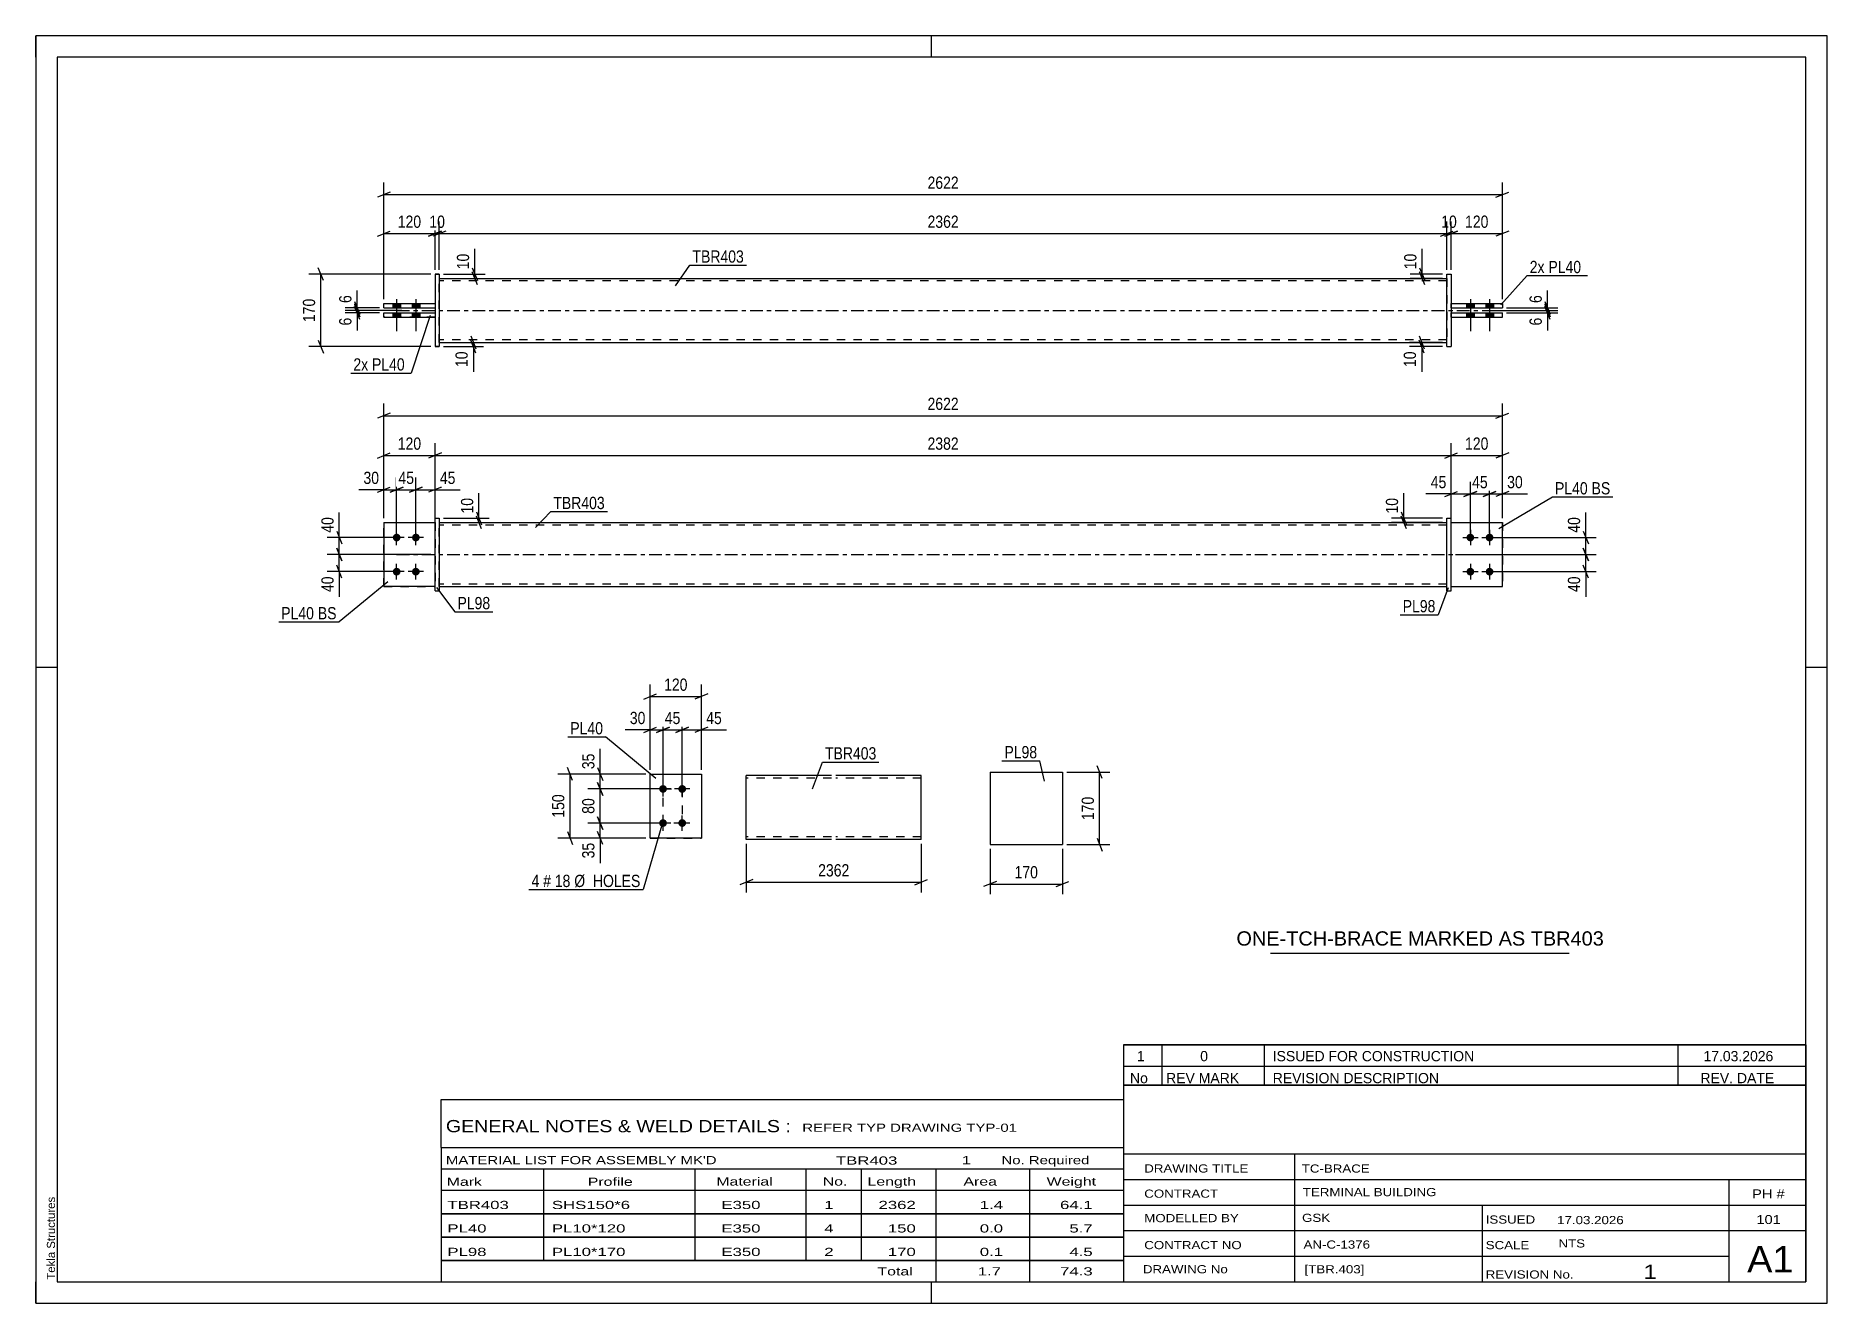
# Model space of a CAD drawing. Header units: millimetres. Extents: x 0 to 420, y 0 to 297.
import ezdxf

# ---------------------------------------------------------------- set-up
doc = ezdxf.new("R2010")
doc.units = ezdxf.units.MM
doc.linetypes.add('DXK_LINE_DOT2', pattern=[3.9198, 1.9599, -1.9599])
doc.linetypes.add('DXK_LINE_DOT3', pattern=[5.9187, 2.979, -0.9799, 0.9799, -0.9799])
doc.styles.add('Arial', font='ARIAL.TTF', dxfattribs={"height": 0.2})
doc.styles.add('Arial Narrow', font='ARIALN.TTF', dxfattribs={"height": 0.2})

# ---------------------------------------------------------------- blocks, each defined once
blk = doc.blocks.new('Unknown-580606942-1163')
at = {"color": 5, "linetype": 'Continuous'}
for p, q in [((420, 297), (0, 297)), ((0, 297), (0, 0)), ((0, 292), (0, 297)), ((210, 292), (210, 297)), ((420, 0), (420, 297)), ((415, 292), (5, 292)), ((5, 292), (5, 5)), ((415, 5), (415, 292)), ((5, 149), (0, 149)), ((420, 149), (415, 149)), ((0, 0), (0, 5)), ((5, 5), (415, 5)), ((210, 0), (210, 5)), ((0, 0), (420, 0))]:
    blk.add_line(p, q, dxfattribs=at)
at = {"color": 174, "linetype": 'Continuous', "style": 'Arial'}
blk.add_text('Tekla Structures', height=1.9102, rotation=90, dxfattribs=at).set_placement((4.5, 5.5))
blk = doc.blocks.new('Part-580606942-1749 - 1733')
at = {"color": 2, "linetype": 'Continuous'}
for p, q in [((330.84, 183.93), (331.84, 183.93)), ((330.84, 166.93), (330.84, 183.93)), ((331.84, 166.93), (331.84, 183.93)), ((330.84, 166.93), (330.84, 166.93)), ((330.84, 166.93), (331.84, 166.93))]:
    blk.add_line(p, q, dxfattribs=at)
at = {"color": 7, "linetype": 'DXK_LINE_DOT2'}
for p, q in [((330.84, 183.93), (331.84, 183.93)), ((330.84, 166.93), (331.84, 166.93))]:
    blk.add_line(p, q, dxfattribs=at)
blk = doc.blocks.new('Part-580606942-1762 - 1733')
at = {"color": 2, "linetype": 'Continuous'}
for p, q in [((81.6, 182.93), (93.6, 182.93)), ((81.6, 182.93), (81.6, 167.93)), ((93.6, 167.93), (81.6, 167.93)), ((81.6, 167.93), (81.6, 167.93))]:
    blk.add_line(p, q, dxfattribs=at)
at = {"color": 7, "linetype": 'DXK_LINE_DOT2'}
for p, q in [((81.6, 182.93), (93.6, 182.93)), ((93.6, 182.93), (93.6, 182.93)), ((93.6, 182.93), (93.6, 167.93)), ((81.6, 167.93), (93.6, 167.93))]:
    blk.add_line(p, q, dxfattribs=at)
blk = doc.blocks.new('Part-580606942-1754 - 1733')
at = {"color": 2, "linetype": 'Continuous'}
for p, q in [((94.6, 182.93), (330.84, 182.93)), ((94.6, 167.93), (330.84, 167.93))]:
    blk.add_line(p, q, dxfattribs=at)
at = {"color": 7, "linetype": 'DXK_LINE_DOT2'}
for p, q in [((94.6, 167.93), (94.6, 182.93)), ((330.84, 182.33), (94.6, 182.33)), ((330.84, 167.93), (330.84, 182.93)), ((330.84, 168.53), (94.6, 168.53))]:
    blk.add_line(p, q, dxfattribs=at)
at = {"color": 7, "linetype": 'DXK_LINE_DOT3'}
blk.add_line((84.6, 175.43), (340.84, 175.43), dxfattribs=at)
blk = doc.blocks.new('Bolt-580606942-1755 - 1733')
at = {"linetype": 'Continuous'}
for points in [[(336.34, 180.33), (336.53, 180.31), (336.71, 180.25), (336.87, 180.15), (337.01, 180.03), (337.12, 179.88), (337.2, 179.7), (337.24, 179.52), (337.24, 179.33), (337.2, 179.15), (337.12, 178.98), (337.01, 178.82), (336.87, 178.7), (336.71, 178.6), (336.53, 178.55), (336.34, 178.53), (336.15, 178.55), (335.98, 178.6), (335.81, 178.7), (335.67, 178.82), (335.56, 178.98), (335.49, 179.15), (335.45, 179.33), (335.45, 179.52), (335.49, 179.7), (335.56, 179.88), (335.67, 180.03), (335.81, 180.15), (335.98, 180.25), (336.15, 180.31)], [(340.84, 180.33), (341.03, 180.31), (341.21, 180.25), (341.37, 180.15), (341.51, 180.03), (341.62, 179.88), (341.7, 179.7), (341.74, 179.52), (341.74, 179.33), (341.7, 179.15), (341.62, 178.98), (341.51, 178.82), (341.37, 178.7), (341.21, 178.6), (341.03, 178.55), (340.84, 178.53), (340.65, 178.55), (340.48, 178.6), (340.31, 178.7), (340.17, 178.82), (340.06, 178.98), (339.99, 179.15), (339.95, 179.33), (339.95, 179.52), (339.99, 179.7), (340.06, 179.88), (340.17, 180.03), (340.31, 180.15), (340.48, 180.25), (340.65, 180.31)], [(336.34, 172.33), (336.53, 172.31), (336.71, 172.25), (336.87, 172.15), (337.01, 172.03), (337.12, 171.88), (337.2, 171.7), (337.24, 171.52), (337.24, 171.33), (337.2, 171.15), (337.12, 170.98), (337.01, 170.82), (336.87, 170.7), (336.71, 170.6), (336.53, 170.55), (336.34, 170.53), (336.15, 170.55), (335.98, 170.6), (335.81, 170.7), (335.67, 170.82), (335.56, 170.98), (335.49, 171.15), (335.45, 171.33), (335.45, 171.52), (335.49, 171.7), (335.56, 171.88), (335.67, 172.03), (335.81, 172.15), (335.98, 172.25), (336.15, 172.31)], [(340.84, 172.33), (341.03, 172.31), (341.21, 172.25), (341.37, 172.15), (341.51, 172.03), (341.62, 171.88), (341.7, 171.7), (341.74, 171.52), (341.74, 171.33), (341.7, 171.15), (341.62, 170.98), (341.51, 170.82), (341.37, 170.7), (341.21, 170.6), (341.03, 170.55), (340.84, 170.53), (340.65, 170.55), (340.48, 170.6), (340.31, 170.7), (340.17, 170.82), (340.06, 170.98), (339.99, 171.15), (339.95, 171.33), (339.95, 171.52), (339.99, 171.7), (340.06, 171.88), (340.17, 172.03), (340.31, 172.15), (340.48, 172.25), (340.65, 172.31)]]:
    blk.add_hatch(color=1, dxfattribs=at).paths.add_polyline_path(points)
at = {"color": 1, "linetype": 'Continuous'}
for p, q in [((336.34, 181.23), (336.34, 177.63)), ((340.84, 181.23), (340.84, 177.63)), ((334.54, 179.43), (338.14, 179.43)), ((339.04, 179.43), (342.64, 179.43)), ((336.34, 173.23), (336.34, 169.63)), ((340.84, 173.23), (340.84, 169.63)), ((334.54, 171.43), (338.14, 171.43)), ((339.04, 171.43), (342.64, 171.43))]:
    blk.add_line(p, q, dxfattribs=at)
blk = doc.blocks.new('Bolt-580606942-1756 - 1733')
at = {"linetype": 'Continuous'}
for points in [[(84.6, 180.33), (84.79, 180.31), (84.97, 180.25), (85.13, 180.15), (85.27, 180.03), (85.38, 179.88), (85.46, 179.7), (85.5, 179.52), (85.5, 179.33), (85.46, 179.15), (85.38, 178.98), (85.27, 178.82), (85.13, 178.7), (84.97, 178.6), (84.79, 178.55), (84.6, 178.53), (84.42, 178.55), (84.24, 178.6), (84.07, 178.7), (83.93, 178.82), (83.82, 178.98), (83.75, 179.15), (83.71, 179.33), (83.71, 179.52), (83.75, 179.7), (83.82, 179.88), (83.93, 180.03), (84.07, 180.15), (84.24, 180.25), (84.42, 180.31)], [(89.1, 180.33), (89.29, 180.31), (89.47, 180.25), (89.63, 180.15), (89.77, 180.03), (89.88, 179.88), (89.96, 179.7), (90, 179.52), (90, 179.33), (89.96, 179.15), (89.88, 178.98), (89.77, 178.82), (89.63, 178.7), (89.47, 178.6), (89.29, 178.55), (89.1, 178.53), (88.92, 178.55), (88.74, 178.6), (88.57, 178.7), (88.43, 178.82), (88.32, 178.98), (88.25, 179.15), (88.21, 179.33), (88.21, 179.52), (88.25, 179.7), (88.32, 179.88), (88.43, 180.03), (88.57, 180.15), (88.74, 180.25), (88.92, 180.31)], [(84.6, 172.33), (84.79, 172.31), (84.97, 172.25), (85.13, 172.15), (85.27, 172.03), (85.38, 171.88), (85.46, 171.7), (85.5, 171.52), (85.5, 171.33), (85.46, 171.15), (85.38, 170.98), (85.27, 170.82), (85.13, 170.7), (84.97, 170.6), (84.79, 170.55), (84.6, 170.53), (84.42, 170.55), (84.24, 170.6), (84.07, 170.7), (83.93, 170.82), (83.82, 170.98), (83.75, 171.15), (83.71, 171.33), (83.71, 171.52), (83.75, 171.7), (83.82, 171.88), (83.93, 172.03), (84.07, 172.15), (84.24, 172.25), (84.42, 172.31)], [(89.1, 172.33), (89.29, 172.31), (89.47, 172.25), (89.63, 172.15), (89.77, 172.03), (89.88, 171.88), (89.96, 171.7), (90, 171.52), (90, 171.33), (89.96, 171.15), (89.88, 170.98), (89.77, 170.82), (89.63, 170.7), (89.47, 170.6), (89.29, 170.55), (89.1, 170.53), (88.92, 170.55), (88.74, 170.6), (88.57, 170.7), (88.43, 170.82), (88.32, 170.98), (88.25, 171.15), (88.21, 171.33), (88.21, 171.52), (88.25, 171.7), (88.32, 171.88), (88.43, 172.03), (88.57, 172.15), (88.74, 172.25), (88.92, 172.31)]]:
    blk.add_hatch(color=1, dxfattribs=at).paths.add_polyline_path(points)
at = {"color": 1, "linetype": 'Continuous'}
for p, q in [((84.6, 177.63), (84.6, 181.23)), ((89.1, 177.63), (89.1, 181.23)), ((86.4, 179.43), (82.8, 179.43)), ((90.9, 179.43), (87.3, 179.43)), ((84.6, 169.63), (84.6, 173.23)), ((89.1, 169.63), (89.1, 173.23)), ((86.4, 171.43), (82.8, 171.43)), ((90.9, 171.43), (87.3, 171.43))]:
    blk.add_line(p, q, dxfattribs=at)
blk = doc.blocks.new('Part-580606942-1767 - 1733')
at = {"color": 7, "linetype": 'DXK_LINE_DOT2'}
for p, q in [((81.6, 182.93), (93.6, 182.93)), ((81.6, 182.93), (93.6, 182.93)), ((81.6, 167.93), (81.6, 182.93)), ((93.6, 182.93), (93.6, 182.93)), ((93.6, 182.93), (93.6, 167.93)), ((81.6, 167.93), (93.6, 167.93)), ((93.6, 167.93), (81.6, 167.93)), ((81.6, 167.93), (81.6, 167.93))]:
    blk.add_line(p, q, dxfattribs=at)
blk = doc.blocks.new('Part-580606942-1772 - 1733')
at = {"color": 2, "linetype": 'Continuous'}
for p, q in [((93.6, 183.93), (94.6, 183.93)), ((93.6, 166.93), (93.6, 183.93)), ((94.6, 183.93), (94.6, 183.93)), ((94.6, 183.93), (94.6, 166.93)), ((93.6, 166.93), (94.6, 166.93))]:
    blk.add_line(p, q, dxfattribs=at)
at = {"color": 7, "linetype": 'DXK_LINE_DOT2'}
for p, q in [((93.6, 183.93), (94.6, 183.93)), ((93.6, 166.93), (94.6, 166.93))]:
    blk.add_line(p, q, dxfattribs=at)
blk = doc.blocks.new('Part-580606942-1777 - 1733')
at = {"color": 2, "linetype": 'Continuous'}
for p, q in [((331.84, 182.93), (343.84, 182.93)), ((343.84, 182.93), (343.84, 182.93)), ((343.84, 167.93), (343.84, 182.93)), ((331.84, 167.93), (343.84, 167.93))]:
    blk.add_line(p, q, dxfattribs=at)
at = {"color": 7, "linetype": 'DXK_LINE_DOT2'}
for p, q in [((331.84, 182.93), (343.84, 182.93)), ((331.84, 167.93), (331.84, 182.93)), ((343.84, 182.93), (343.84, 182.93)), ((331.84, 167.93), (331.84, 167.93)), ((331.84, 167.93), (343.84, 167.93))]:
    blk.add_line(p, q, dxfattribs=at)
blk = doc.blocks.new('Part-580606942-1782 - 1733')
at = {"color": 7, "linetype": 'DXK_LINE_DOT2'}
for p, q in [((331.84, 182.93), (343.84, 182.93)), ((331.84, 167.93), (331.84, 182.93)), ((331.84, 182.93), (343.84, 182.93)), ((343.84, 182.93), (343.84, 182.93)), ((343.84, 182.93), (343.84, 167.93)), ((331.84, 167.93), (331.84, 167.93)), ((331.84, 167.93), (343.84, 167.93)), ((331.84, 167.93), (343.84, 167.93))]:
    blk.add_line(p, q, dxfattribs=at)
blk = doc.blocks.new('Bolt-580606942-1399 - 1390')
at = {"linetype": 'Continuous'}
for points in [[(337.24, 234.26), (335.44, 234.26), (335.44, 233.26), (337.24, 233.26)], [(337.24, 234.26), (335.44, 234.26), (335.44, 233.26), (337.24, 233.26)], [(337.24, 232.06), (335.44, 232.06), (335.44, 231.06), (337.24, 231.06)], [(337.24, 232.06), (335.44, 232.06), (335.44, 231.06), (337.24, 231.06)], [(341.74, 234.26), (339.94, 234.26), (339.94, 233.26), (341.74, 233.26)], [(341.74, 234.26), (339.94, 234.26), (339.94, 233.26), (341.74, 233.26)], [(341.74, 232.06), (339.94, 232.06), (339.94, 231.06), (341.74, 231.06)], [(341.74, 232.06), (339.94, 232.06), (339.94, 231.06), (341.74, 231.06)]]:
    blk.add_hatch(color=1, dxfattribs=at).paths.add_polyline_path(points)
at = {"color": 1, "linetype": 'Continuous'}
for p, q in [((336.34, 235.26), (336.34, 227.76)), ((336.34, 235.26), (336.34, 227.76)), ((340.84, 235.26), (340.84, 227.76)), ((340.84, 235.26), (340.84, 227.76)), ((335.44, 234.26), (335.44, 233.26)), ((335.44, 234.26), (335.44, 233.26)), ((335.44, 232.06), (335.44, 231.06)), ((335.44, 232.06), (335.44, 231.06)), ((337.24, 234.26), (337.24, 233.26)), ((337.24, 234.26), (337.24, 233.26)), ((337.24, 232.06), (337.24, 231.06)), ((337.24, 232.06), (337.24, 231.06)), ((339.94, 234.26), (339.94, 233.26)), ((339.94, 234.26), (339.94, 233.26)), ((339.94, 232.06), (339.94, 231.06)), ((339.94, 232.06), (339.94, 231.06)), ((341.74, 234.26), (341.74, 233.26)), ((341.74, 234.26), (341.74, 233.26)), ((341.74, 232.06), (341.74, 231.06)), ((341.74, 232.06), (341.74, 231.06))]:
    blk.add_line(p, q, dxfattribs=at)
blk = doc.blocks.new('Part-580606942-1446 - 1390')
at = {"color": 2, "linetype": 'Continuous'}
for p, q in [((81.6, 234.26), (93.6, 234.26)), ((81.6, 233.26), (81.6, 234.26)), ((81.6, 233.26), (93.6, 233.26)), ((81.6, 233.26), (81.6, 233.26))]:
    blk.add_line(p, q, dxfattribs=at)
at = {"color": 7, "linetype": 'DXK_LINE_DOT2'}
for p, q in [((81.6, 234.26), (93.6, 234.26)), ((81.6, 234.26), (81.6, 234.26)), ((81.6, 233.26), (93.6, 233.26)), ((93.6, 234.26), (93.6, 233.26))]:
    blk.add_line(p, q, dxfattribs=at)
blk = doc.blocks.new('Bolt-580606942-1398 - 1390')
at = {"linetype": 'Continuous'}
for points in [[(83.7, 233.26), (85.5, 233.26), (85.5, 234.26), (83.7, 234.26)], [(83.7, 233.26), (85.5, 233.26), (85.5, 234.26), (83.7, 234.26)], [(83.7, 231.06), (85.5, 231.06), (85.5, 232.06), (83.7, 232.06)], [(83.7, 231.06), (85.5, 231.06), (85.5, 232.06), (83.7, 232.06)], [(88.2, 233.26), (90, 233.26), (90, 234.26), (88.2, 234.26)], [(88.2, 233.26), (90, 233.26), (90, 234.26), (88.2, 234.26)], [(88.2, 231.06), (90, 231.06), (90, 232.06), (88.2, 232.06)], [(88.2, 231.06), (90, 231.06), (90, 232.06), (88.2, 232.06)]]:
    blk.add_hatch(color=1, dxfattribs=at).paths.add_polyline_path(points)
at = {"color": 1, "linetype": 'Continuous'}
for p, q in [((84.6, 235.26), (84.6, 227.76)), ((84.6, 235.26), (84.6, 227.76)), ((89.1, 235.26), (89.1, 227.76)), ((89.1, 235.26), (89.1, 227.76)), ((83.7, 234.26), (83.7, 233.26)), ((83.7, 234.26), (83.7, 233.26)), ((83.7, 232.06), (83.7, 231.06)), ((83.7, 232.06), (83.7, 231.06)), ((85.5, 234.26), (85.5, 233.26)), ((85.5, 234.26), (85.5, 233.26)), ((85.5, 232.06), (85.5, 231.06)), ((85.5, 232.06), (85.5, 231.06)), ((88.2, 234.26), (88.2, 233.26)), ((88.2, 234.26), (88.2, 233.26)), ((88.2, 232.06), (88.2, 231.06)), ((88.2, 232.06), (88.2, 231.06)), ((90, 234.26), (90, 233.26)), ((90, 234.26), (90, 233.26)), ((90, 232.06), (90, 231.06)), ((90, 232.06), (90, 231.06))]:
    blk.add_line(p, q, dxfattribs=at)
blk = doc.blocks.new('Part-580606942-1441 - 1390')
at = {"color": 2, "linetype": 'Continuous'}
for p, q in [((81.6, 232.06), (93.6, 232.06)), ((81.6, 231.06), (81.6, 232.06)), ((81.6, 231.06), (93.6, 231.06)), ((81.6, 231.06), (81.6, 231.06))]:
    blk.add_line(p, q, dxfattribs=at)
at = {"color": 7, "linetype": 'DXK_LINE_DOT2'}
for p, q in [((81.6, 232.06), (93.6, 232.06)), ((93.6, 231.06), (81.6, 231.06)), ((93.6, 232.06), (93.6, 231.06))]:
    blk.add_line(p, q, dxfattribs=at)
blk = doc.blocks.new('Part-580606942-1425 - 1390')
at = {"color": 2, "linetype": 'Continuous'}
for p, q in [((94.6, 240.16), (330.84, 240.16)), ((94.6, 225.16), (330.84, 225.16))]:
    blk.add_line(p, q, dxfattribs=at)
at = {"color": 7, "linetype": 'DXK_LINE_DOT2'}
for p, q in [((94.6, 225.16), (94.6, 240.16)), ((330.84, 239.56), (94.6, 239.56)), ((330.84, 240.16), (330.84, 225.16)), ((330.84, 225.76), (94.6, 225.76))]:
    blk.add_line(p, q, dxfattribs=at)
at = {"color": 7, "linetype": 'DXK_LINE_DOT3'}
blk.add_line((84.6, 232.66), (340.84, 232.66), dxfattribs=at)
blk = doc.blocks.new('Part-580606942-1426 - 1390')
at = {"color": 2, "linetype": 'Continuous'}
for p, q in [((330.84, 241.16), (330.84, 241.16)), ((330.84, 224.16), (330.84, 241.16)), ((330.84, 241.16), (331.84, 241.16)), ((331.84, 241.16), (331.84, 241.16)), ((331.84, 241.16), (331.84, 224.16)), ((330.84, 224.16), (331.84, 224.16)), ((330.84, 224.16), (330.84, 224.16)), ((331.84, 224.16), (331.84, 224.16))]:
    blk.add_line(p, q, dxfattribs=at)
at = {"color": 7, "linetype": 'DXK_LINE_DOT2'}
for p, q in [((330.84, 241.16), (330.84, 241.16)), ((330.84, 241.16), (331.84, 241.16)), ((330.84, 224.16), (331.84, 224.16))]:
    blk.add_line(p, q, dxfattribs=at)
blk = doc.blocks.new('Part-580606942-1447 - 1390')
at = {"color": 2, "linetype": 'Continuous'}
for p, q in [((93.6, 241.16), (94.6, 241.16)), ((93.6, 241.16), (93.6, 224.16)), ((94.6, 241.16), (94.6, 241.16)), ((94.6, 241.16), (94.6, 224.16)), ((94.6, 224.16), (93.6, 224.16)), ((93.6, 224.16), (93.6, 224.16))]:
    blk.add_line(p, q, dxfattribs=at)
at = {"color": 7, "linetype": 'DXK_LINE_DOT2'}
for p, q in [((94.6, 241.16), (93.6, 241.16)), ((94.6, 241.16), (94.6, 241.16)), ((93.6, 224.16), (94.6, 224.16))]:
    blk.add_line(p, q, dxfattribs=at)
blk = doc.blocks.new('Part-580606942-1452 - 1390')
at = {"color": 2, "linetype": 'Continuous'}
for p, q in [((331.84, 232.06), (343.84, 232.06)), ((331.84, 231.06), (343.84, 231.06)), ((343.84, 231.06), (343.84, 232.06))]:
    blk.add_line(p, q, dxfattribs=at)
at = {"color": 7, "linetype": 'DXK_LINE_DOT2'}
for p, q in [((331.84, 231.06), (331.84, 232.06)), ((331.84, 232.06), (343.84, 232.06)), ((331.84, 231.06), (343.84, 231.06))]:
    blk.add_line(p, q, dxfattribs=at)
blk = doc.blocks.new('Part-580606942-1457 - 1390')
at = {"color": 2, "linetype": 'Continuous'}
for p, q in [((331.84, 234.26), (343.84, 234.26)), ((331.84, 233.26), (343.84, 233.26)), ((343.84, 234.26), (343.84, 233.26))]:
    blk.add_line(p, q, dxfattribs=at)
at = {"color": 7, "linetype": 'DXK_LINE_DOT2'}
for p, q in [((331.84, 233.26), (331.84, 234.26)), ((331.84, 234.26), (343.84, 234.26)), ((331.84, 233.26), (343.84, 233.26)), ((343.84, 234.26), (343.84, 234.26))]:
    blk.add_line(p, q, dxfattribs=at)
blk = doc.blocks.new('Part-580606942-2111 - 2104')
at = {"color": 2, "linetype": 'Continuous'}
for p, q in [((144.05, 124.01), (156.05, 124.01)), ((144.05, 109.01), (144.05, 124.01)), ((156.05, 124.01), (156.05, 124.01)), ((156.05, 124.01), (156.05, 109.01)), ((156.05, 109.01), (144.05, 109.01)), ((144.05, 109.01), (144.05, 109.01))]:
    blk.add_line(p, q, dxfattribs=at)
at = {"color": 7, "linetype": 'DXK_LINE_DOT2'}
for p, q in [((144.05, 124.01), (156.05, 124.01)), ((144.05, 109.01), (156.05, 109.01)), ((144.05, 109.01), (144.05, 109.01))]:
    blk.add_line(p, q, dxfattribs=at)
blk = doc.blocks.new('Bolt-580606942-2144 - 2104')
at = {"linetype": 'Continuous'}
for points in [[(147.05, 119.61), (146.86, 119.63), (146.68, 119.69), (146.52, 119.78), (146.38, 119.91), (146.27, 120.06), (146.19, 120.23), (146.16, 120.42), (146.16, 120.61), (146.19, 120.79), (146.27, 120.96), (146.38, 121.12), (146.52, 121.24), (146.68, 121.34), (146.86, 121.39), (147.05, 121.41), (147.24, 121.39), (147.42, 121.34), (147.58, 121.24), (147.72, 121.12), (147.83, 120.96), (147.91, 120.79), (147.95, 120.61), (147.95, 120.42), (147.91, 120.23), (147.83, 120.06), (147.72, 119.91), (147.58, 119.78), (147.42, 119.69), (147.24, 119.63)], [(151.55, 119.61), (151.36, 119.63), (151.18, 119.69), (151.02, 119.78), (150.88, 119.91), (150.77, 120.06), (150.69, 120.23), (150.66, 120.42), (150.66, 120.61), (150.69, 120.79), (150.77, 120.96), (150.88, 121.12), (151.02, 121.24), (151.18, 121.34), (151.36, 121.39), (151.55, 121.41), (151.74, 121.39), (151.92, 121.34), (152.08, 121.24), (152.22, 121.12), (152.33, 120.96), (152.41, 120.79), (152.45, 120.61), (152.45, 120.42), (152.41, 120.23), (152.33, 120.06), (152.22, 119.91), (152.08, 119.78), (151.92, 119.69), (151.74, 119.63)], [(147.05, 111.61), (146.86, 111.63), (146.68, 111.69), (146.52, 111.78), (146.38, 111.91), (146.27, 112.06), (146.19, 112.23), (146.16, 112.42), (146.16, 112.61), (146.19, 112.79), (146.27, 112.96), (146.38, 113.12), (146.52, 113.24), (146.68, 113.34), (146.86, 113.39), (147.05, 113.41), (147.24, 113.39), (147.42, 113.34), (147.58, 113.24), (147.72, 113.12), (147.83, 112.96), (147.91, 112.79), (147.95, 112.61), (147.95, 112.42), (147.91, 112.23), (147.83, 112.06), (147.72, 111.91), (147.58, 111.78), (147.42, 111.69), (147.24, 111.63)], [(151.55, 111.61), (151.36, 111.63), (151.18, 111.69), (151.02, 111.78), (150.88, 111.91), (150.77, 112.06), (150.69, 112.23), (150.66, 112.42), (150.66, 112.61), (150.69, 112.79), (150.77, 112.96), (150.88, 113.12), (151.02, 113.24), (151.18, 113.34), (151.36, 113.39), (151.55, 113.41), (151.74, 113.39), (151.92, 113.34), (152.08, 113.24), (152.22, 113.12), (152.33, 112.96), (152.41, 112.79), (152.45, 112.61), (152.45, 112.42), (152.41, 112.23), (152.33, 112.06), (152.22, 111.91), (152.08, 111.78), (151.92, 111.69), (151.74, 111.63)]]:
    blk.add_hatch(color=1, dxfattribs=at).paths.add_polyline_path(points)
at = {"color": 1, "linetype": 'Continuous'}
for p, q in [((147.05, 118.71), (147.05, 122.31)), ((151.55, 118.71), (151.55, 122.31)), ((148.85, 120.51), (145.25, 120.51)), ((153.35, 120.51), (149.75, 120.51)), ((147.05, 110.71), (147.05, 114.31)), ((151.55, 110.71), (151.55, 114.31)), ((148.85, 112.51), (145.25, 112.51)), ((153.35, 112.51), (149.75, 112.51))]:
    blk.add_line(p, q, dxfattribs=at)
blk = doc.blocks.new('Part-580606942-2274 - 2268')
at = {"color": 2, "linetype": 'Continuous'}
for p, q in [((223.72, 124.45), (223.72, 107.45)), ((223.72, 124.45), (240.72, 124.45)), ((240.72, 124.45), (240.72, 107.45)), ((223.72, 107.45), (240.72, 107.45))]:
    blk.add_line(p, q, dxfattribs=at)
blk = doc.blocks.new('Part-580606942-2299 - 2293')
at = {"color": 2, "linetype": 'Continuous'}
for p, q in [((186.58, 123.66), (166.58, 123.66)), ((166.58, 108.75), (166.58, 123.66)), ((207.58, 123.66), (187.58, 123.66)), ((207.58, 108.66), (207.58, 123.66)), ((166.58, 108.66), (166.58, 108.75)), ((186.58, 108.66), (166.58, 108.66)), ((207.58, 108.66), (187.58, 108.66))]:
    blk.add_line(p, q, dxfattribs=at)
at = {"color": 7, "linetype": 'DXK_LINE_DOT2'}
for p, q in [((186.58, 123.06), (166.58, 123.06)), ((207.58, 123.06), (187.58, 123.06)), ((166.58, 109.26), (166.58, 109.31)), ((186.58, 109.26), (166.58, 109.26)), ((207.58, 109.26), (187.58, 109.26)), ((207.58, 109.26), (207.58, 109.31))]:
    blk.add_line(p, q, dxfattribs=at)
blk = doc.blocks.new('Rectangle-580606942-2254 - 2104')
at = {"color": 1, "linetype": 'DXK_LINE_DOT2'}
blk.add_lwpolyline([(147.05, 120.51), (151.55, 120.51), (151.55, 112.51), (147.05, 112.51), (147.05, 120.51)], close=True, dxfattribs=at)
blk = doc.blocks.new('StraightDimension-580606942-1994 - 1733')
at = {"color": 7, "linetype": 'Continuous'}
for p, q in [((339.34, 189.04), (342.34, 190.24)), ((340.84, 180.43), (340.84, 192.49)), ((340.84, 189.64), (343.84, 189.64)), ((345.34, 190.24), (342.34, 189.04)), ((343.84, 183.93), (343.84, 192.49))]:
    blk.add_line(p, q, dxfattribs=at)
at = {"color": 0}
blk.add_wipeout([(349.22, 190.39), (349.22, 194.59), (344.37, 194.59), (344.37, 190.39)], dxfattribs=at)
at = {"color": 7, "linetype": 'Continuous'}
blk.add_line((343.84, 189.64), (349.75, 189.64), dxfattribs=at)
blk.add_line((343.84, 189.64), (349.75, 189.64), dxfattribs=at)
at = {"color": 3, "style": 'Arial Narrow'}
blk.add_text('30', height=2.863, dxfattribs=at).set_placement((344.97, 190.99))
blk = doc.blocks.new('StraightDimension-580606942-1802 - 1733')
at = {"color": 7, "linetype": 'Continuous'}
for p, q in [((81.6, 183.93), (81.6, 193.48)), ((84.6, 180.43), (84.6, 193.48)), ((80.1, 190.03), (83.1, 191.23)), ((81.6, 190.63), (84.6, 190.63)), ((86.1, 191.23), (83.1, 190.03))]:
    blk.add_line(p, q, dxfattribs=at)
at = {"color": 0}
blk.add_wipeout([(81.08, 191.38), (81.08, 195.58), (76.22, 195.58), (76.22, 191.38)], dxfattribs=at)
at = {"color": 7, "linetype": 'Continuous'}
blk.add_line((81.6, 190.63), (75.7, 190.63), dxfattribs=at)
blk.add_line((81.6, 190.63), (75.7, 190.63), dxfattribs=at)
at = {"color": 3, "style": 'Arial Narrow'}
blk.add_text('30', height=2.863, dxfattribs=at).set_placement((76.82, 191.98))
blk = doc.blocks.new('StraightDimension-580606942-1819 - 1733')
at = {"color": 7, "linetype": 'Continuous'}
for p, q in [((84.6, 180.43), (84.6, 193.48)), ((89.1, 180.43), (89.1, 193.48)), ((83.1, 190.03), (86.1, 191.23)), ((84.6, 190.63), (89.1, 190.63)), ((90.6, 191.23), (87.6, 190.03))]:
    blk.add_line(p, q, dxfattribs=at)
at = {"color": 0}
blk.add_wipeout([(89.28, 191.38), (89.28, 195.58), (84.42, 195.58), (84.42, 191.38)], dxfattribs=at)
at = {"color": 3, "style": 'Arial Narrow'}
blk.add_text('45', height=2.863, dxfattribs=at).set_placement((85.02, 191.98))
blk = doc.blocks.new('StraightDimension-580606942-1981 - 1733')
at = {"color": 7, "linetype": 'Continuous'}
for p, q in [((334.84, 189.04), (337.84, 190.24)), ((336.34, 180.43), (336.34, 192.49)), ((336.34, 189.64), (340.84, 189.64)), ((342.34, 190.24), (339.34, 189.04)), ((340.84, 180.43), (340.84, 192.49))]:
    blk.add_line(p, q, dxfattribs=at)
at = {"color": 0}
blk.add_wipeout([(341.02, 190.39), (341.02, 194.59), (336.16, 194.59), (336.16, 190.39)], dxfattribs=at)
at = {"color": 3, "style": 'Arial Narrow'}
blk.add_text('45', height=2.863, dxfattribs=at).set_placement((336.76, 190.99))
blk = doc.blocks.new('StraightDimension-580606942-1832 - 1733')
at = {"color": 7, "linetype": 'Continuous'}
for p, q in [((89.1, 180.43), (89.1, 193.48)), ((93.6, 183.93), (93.6, 193.48)), ((87.6, 190.03), (90.6, 191.23)), ((89.1, 190.63), (93.6, 190.63)), ((95.1, 191.23), (92.1, 190.03))]:
    blk.add_line(p, q, dxfattribs=at)
at = {"color": 0}
blk.add_wipeout([(98.98, 191.38), (98.98, 195.58), (94.13, 195.58), (94.13, 191.38)], dxfattribs=at)
at = {"color": 7, "linetype": 'Continuous'}
blk.add_line((93.6, 190.63), (99.51, 190.63), dxfattribs=at)
blk.add_line((93.6, 190.63), (99.51, 190.63), dxfattribs=at)
at = {"color": 3, "style": 'Arial Narrow'}
blk.add_text('45', height=2.863, dxfattribs=at).set_placement((94.73, 191.98))
blk = doc.blocks.new('StraightDimension-580606942-1906 - 1733')
at = {"color": 7, "linetype": 'Continuous'}
for p, q in [((330.34, 198.06), (333.34, 199.26)), ((331.84, 183.93), (331.84, 201.51)), ((331.84, 198.66), (343.84, 198.66)), ((345.34, 199.26), (342.34, 198.06)), ((343.84, 183.93), (343.84, 201.51))]:
    blk.add_line(p, q, dxfattribs=at)
at = {"color": 0}
blk.add_wipeout([(341.18, 199.41), (341.18, 203.61), (334.5, 203.61), (334.5, 199.41)], dxfattribs=at)
at = {"color": 3, "style": 'Arial Narrow'}
blk.add_text('120', height=2.863, dxfattribs=at).set_placement((335.1, 200.01))
blk = doc.blocks.new('StraightDimension-580606942-1784 - 1733')
at = {"color": 7, "linetype": 'Continuous'}
for p, q in [((320.14, 185.43), (321.34, 182.43)), ((329.84, 183.93), (317.89, 183.93)), ((329.84, 182.93), (317.89, 182.93)), ((321.34, 181.43), (320.14, 184.43)), ((320.74, 182.93), (320.74, 183.93))]:
    blk.add_line(p, q, dxfattribs=at)
at = {"color": 0}
blk.add_wipeout([(319.99, 189.31), (315.79, 189.31), (315.79, 184.45), (319.99, 184.45)], dxfattribs=at)
at = {"color": 7, "linetype": 'Continuous'}
blk.add_line((320.74, 183.93), (320.74, 189.83), dxfattribs=at)
blk.add_line((320.74, 183.93), (320.74, 189.83), dxfattribs=at)
at = {"color": 3, "style": 'Arial Narrow'}
blk.add_text('10', height=2.863, rotation=90.0002, dxfattribs=at).set_placement((319.39, 185.05))
blk = doc.blocks.new('StraightDimension-580606942-1793 - 1733')
at = {"color": 7, "linetype": 'Continuous'}
for p, q in [((103.3, 185.43), (104.5, 182.43)), ((95.6, 183.93), (106.3, 183.93)), ((95.6, 182.93), (106.3, 182.93)), ((104.5, 181.43), (103.3, 184.43)), ((103.9, 182.93), (103.9, 183.93))]:
    blk.add_line(p, q, dxfattribs=at)
at = {"color": 0}
blk.add_wipeout([(103.15, 189.31), (98.95, 189.31), (98.95, 184.45), (103.15, 184.45)], dxfattribs=at)
at = {"color": 7, "linetype": 'Continuous'}
blk.add_line((103.9, 183.93), (103.9, 189.83), dxfattribs=at)
blk.add_line((103.9, 183.93), (103.9, 189.83), dxfattribs=at)
at = {"color": 3, "style": 'Arial Narrow'}
blk.add_text('10', height=2.863, rotation=90.0002, dxfattribs=at).set_placement((102.55, 185.05))
blk = doc.blocks.new('StraightDimension-580606942-1849 - 1733')
at = {"color": 7, "linetype": 'Continuous'}
for p, q in [((70.56, 176.93), (71.76, 173.93)), ((92.6, 175.43), (68.31, 175.43)), ((71.76, 169.93), (70.56, 172.93)), ((71.16, 171.43), (71.16, 175.43)), ((83.6, 171.43), (68.31, 171.43))]:
    blk.add_line(p, q, dxfattribs=at)
at = {"color": 0}
blk.add_wipeout([(70.41, 170.9), (66.21, 170.9), (66.21, 166.05), (70.41, 166.05)], dxfattribs=at)
at = {"color": 7, "linetype": 'Continuous'}
blk.add_line((71.16, 171.43), (71.16, 165.52), dxfattribs=at)
blk.add_line((71.16, 171.43), (71.16, 165.52), dxfattribs=at)
at = {"color": 3, "style": 'Arial Narrow'}
blk.add_text('40', height=2.863, rotation=90.0002, dxfattribs=at).set_placement((69.81, 166.65))
blk = doc.blocks.new('StraightDimension-580606942-1858 - 1733')
at = {"color": 7, "linetype": 'Continuous'}
for p, q in [((70.56, 180.93), (71.76, 177.93)), ((83.6, 179.43), (68.31, 179.43)), ((71.76, 173.93), (70.56, 176.93)), ((71.16, 175.43), (71.16, 179.43)), ((92.6, 175.43), (68.31, 175.43))]:
    blk.add_line(p, q, dxfattribs=at)
at = {"color": 0}
blk.add_wipeout([(70.41, 184.81), (66.21, 184.81), (66.21, 179.95), (70.41, 179.95)], dxfattribs=at)
at = {"color": 7, "linetype": 'Continuous'}
blk.add_line((71.16, 179.43), (71.16, 185.33), dxfattribs=at)
blk.add_line((71.16, 179.43), (71.16, 185.33), dxfattribs=at)
at = {"color": 3, "style": 'Arial Narrow'}
blk.add_text('40', height=2.863, rotation=90.0002, dxfattribs=at).set_placement((69.81, 180.55))
blk = doc.blocks.new('StraightDimension-580606942-1868 - 1733')
at = {"color": 7, "linetype": 'Continuous'}
for p, q in [((80.1, 198.06), (83.1, 199.26)), ((81.6, 183.93), (81.6, 201.51)), ((81.6, 198.66), (93.6, 198.66)), ((95.1, 199.26), (92.1, 198.06)), ((93.6, 183.93), (93.6, 201.51))]:
    blk.add_line(p, q, dxfattribs=at)
at = {"color": 0}
blk.add_wipeout([(90.94, 199.41), (90.94, 203.61), (84.26, 203.61), (84.26, 199.41)], dxfattribs=at)
at = {"color": 3, "style": 'Arial Narrow'}
blk.add_text('120', height=2.863, dxfattribs=at).set_placement((84.86, 200.01))
blk = doc.blocks.new('StraightDimension-580606942-1887 - 1733')
at = {"color": 7, "linetype": 'Continuous'}
for p, q in [((95.1, 199.26), (92.1, 198.06)), ((93.6, 183.93), (93.6, 201.51)), ((93.6, 198.66), (331.84, 198.66)), ((330.34, 198.06), (333.34, 199.26)), ((331.84, 183.93), (331.84, 201.51))]:
    blk.add_line(p, q, dxfattribs=at)
at = {"color": 0}
blk.add_wipeout([(216.98, 199.41), (216.98, 203.61), (208.47, 203.61), (208.47, 199.41)], dxfattribs=at)
at = {"color": 3, "style": 'Arial Narrow'}
blk.add_text('2382', height=2.863, dxfattribs=at).set_placement((209.07, 200.01))
blk = doc.blocks.new('StraightDimension-580606942-1926 - 1733')
at = {"color": 7, "linetype": 'Continuous'}
for p, q in [((362.82, 180.93), (364.02, 177.93)), ((341.84, 179.43), (365.82, 179.43)), ((364.02, 173.93), (362.82, 176.93)), ((363.42, 175.43), (363.42, 179.43)), ((332.84, 175.43), (365.82, 175.43))]:
    blk.add_line(p, q, dxfattribs=at)
at = {"color": 0}
blk.add_wipeout([(362.67, 184.81), (358.47, 184.81), (358.47, 179.95), (362.67, 179.95)], dxfattribs=at)
at = {"color": 7, "linetype": 'Continuous'}
blk.add_line((363.42, 179.43), (363.42, 185.33), dxfattribs=at)
blk.add_line((363.42, 179.43), (363.42, 185.33), dxfattribs=at)
at = {"color": 3, "style": 'Arial Narrow'}
blk.add_text('40', height=2.863, rotation=90.0002, dxfattribs=at).set_placement((362.07, 180.55))
blk = doc.blocks.new('StraightDimension-580606942-1935 - 1733')
at = {"color": 7, "linetype": 'Continuous'}
for p, q in [((362.82, 176.93), (364.02, 173.93)), ((332.84, 175.43), (365.82, 175.43)), ((364.02, 169.93), (362.82, 172.93)), ((363.42, 171.43), (363.42, 175.43)), ((341.84, 171.43), (365.82, 171.43))]:
    blk.add_line(p, q, dxfattribs=at)
at = {"color": 0}
blk.add_wipeout([(362.67, 170.9), (358.47, 170.9), (358.47, 166.05), (362.67, 166.05)], dxfattribs=at)
at = {"color": 7, "linetype": 'Continuous'}
blk.add_line((363.42, 171.43), (363.42, 165.52), dxfattribs=at)
blk.add_line((363.42, 171.43), (363.42, 165.52), dxfattribs=at)
at = {"color": 3, "style": 'Arial Narrow'}
blk.add_text('40', height=2.863, rotation=90.0002, dxfattribs=at).set_placement((362.07, 166.65))
blk = doc.blocks.new('StraightDimension-580606942-1945 - 1733')
at = {"color": 7, "linetype": 'Continuous'}
for p, q in [((81.6, 183.93), (81.6, 210.83)), ((343.84, 183.93), (343.84, 210.83)), ((83.1, 208.58), (80.1, 207.38)), ((81.6, 207.98), (343.84, 207.98)), ((342.34, 207.38), (345.34, 208.58))]:
    blk.add_line(p, q, dxfattribs=at)
at = {"color": 0}
blk.add_wipeout([(216.98, 208.73), (216.98, 212.93), (208.47, 212.93), (208.47, 208.73)], dxfattribs=at)
at = {"color": 3, "style": 'Arial Narrow'}
blk.add_text('2622', height=2.863, dxfattribs=at).set_placement((209.07, 209.33))
blk = doc.blocks.new('StraightDimension-580606942-1965 - 1733')
at = {"color": 7, "linetype": 'Continuous'}
for p, q in [((330.34, 189.04), (333.34, 190.24)), ((331.84, 183.93), (331.84, 192.49)), ((331.84, 189.64), (336.34, 189.64)), ((337.84, 190.24), (334.84, 189.04)), ((336.34, 180.43), (336.34, 192.49))]:
    blk.add_line(p, q, dxfattribs=at)
at = {"color": 0}
blk.add_wipeout([(331.32, 190.39), (331.32, 194.59), (326.46, 194.59), (326.46, 190.39)], dxfattribs=at)
at = {"color": 7, "linetype": 'Continuous'}
blk.add_line((331.84, 189.64), (325.94, 189.64), dxfattribs=at)
blk.add_line((331.84, 189.64), (325.94, 189.64), dxfattribs=at)
at = {"color": 3, "style": 'Arial Narrow'}
blk.add_text('45', height=2.863, dxfattribs=at).set_placement((327.06, 190.99))
blk = doc.blocks.new('StraightDimension-580606942-1664 - 1390')
at = {"color": 7, "linetype": 'Continuous'}
for p, q in [((81.6, 235.26), (81.6, 253.51)), ((93.6, 242.16), (93.6, 253.51)), ((80.1, 250.06), (83.1, 251.26)), ((81.6, 250.66), (93.6, 250.66)), ((95.1, 251.26), (92.1, 250.06))]:
    blk.add_line(p, q, dxfattribs=at)
at = {"color": 0}
blk.add_wipeout([(90.94, 251.41), (90.94, 255.61), (84.26, 255.61), (84.26, 251.41)], dxfattribs=at)
at = {"color": 3, "style": 'Arial Narrow'}
blk.add_text('120', height=2.863, dxfattribs=at).set_placement((84.86, 252.01))
blk = doc.blocks.new('StraightDimension-580606942-1634 - 1390')
at = {"color": 7, "linetype": 'Continuous'}
for p, q in [((330.84, 242.16), (330.84, 253.51)), ((331.84, 242.16), (331.84, 253.51)), ((329.34, 250.06), (332.34, 251.26)), ((333.34, 251.26), (330.34, 250.06)), ((330.84, 250.66), (331.84, 250.66))]:
    blk.add_line(p, q, dxfattribs=at)
at = {"color": 0}
blk.add_wipeout([(333.77, 251.41), (333.77, 255.61), (328.91, 255.61), (328.91, 251.41)], dxfattribs=at)
at = {"color": 3, "style": 'Arial Narrow'}
blk.add_text('10', height=2.863, dxfattribs=at).set_placement((329.51, 252.01))
blk = doc.blocks.new('StraightDimension-580606942-1654 - 1390')
at = {"color": 7, "linetype": 'Continuous'}
for p, q in [((93.6, 242.16), (93.6, 253.51)), ((94.6, 242.16), (94.6, 253.51)), ((92.1, 250.06), (95.1, 251.26)), ((96.1, 251.26), (93.1, 250.06)), ((93.6, 250.66), (94.6, 250.66))]:
    blk.add_line(p, q, dxfattribs=at)
at = {"color": 0}
blk.add_wipeout([(96.53, 251.41), (96.53, 255.61), (91.67, 255.61), (91.67, 251.41)], dxfattribs=at)
at = {"color": 3, "style": 'Arial Narrow'}
blk.add_text('10', height=2.863, dxfattribs=at).set_placement((92.27, 252.01))
blk = doc.blocks.new('StraightDimension-580606942-1459 - 1390')
at = {"color": 7, "linetype": 'Continuous'}
for p, q in [((329.84, 225.16), (322.09, 225.16)), ((329.84, 224.16), (322.09, 224.16)), ((324.34, 226.66), (325.54, 223.66)), ((325.54, 222.66), (324.34, 225.66)), ((324.94, 224.16), (324.94, 225.16))]:
    blk.add_line(p, q, dxfattribs=at)
at = {"color": 0}
blk.add_wipeout([(324.19, 223.64), (319.99, 223.64), (319.99, 218.78), (324.19, 218.78)], dxfattribs=at)
at = {"color": 7, "linetype": 'Continuous'}
blk.add_line((324.94, 224.16), (324.94, 218.26), dxfattribs=at)
blk.add_line((324.94, 224.16), (324.94, 218.26), dxfattribs=at)
at = {"color": 3, "style": 'Arial Narrow'}
blk.add_text('10', height=2.863, rotation=90.0002, dxfattribs=at).set_placement((323.59, 219.38))
blk = doc.blocks.new('StraightDimension-580606942-1473 - 1390')
at = {"color": 7, "linetype": 'Continuous'}
for p, q in [((329.84, 241.16), (322.19, 241.16)), ((329.84, 240.16), (322.19, 240.16)), ((324.44, 242.66), (325.64, 239.66)), ((325.64, 238.66), (324.44, 241.66)), ((325.04, 240.16), (325.04, 241.16))]:
    blk.add_line(p, q, dxfattribs=at)
at = {"color": 0}
blk.add_wipeout([(324.29, 246.54), (320.09, 246.54), (320.09, 241.69), (324.29, 241.69)], dxfattribs=at)
at = {"color": 7, "linetype": 'Continuous'}
blk.add_line((325.04, 241.16), (325.04, 247.07), dxfattribs=at)
blk.add_line((325.04, 241.16), (325.04, 247.07), dxfattribs=at)
at = {"color": 3, "style": 'Arial Narrow'}
blk.add_text('10', height=2.863, rotation=90.0002, dxfattribs=at).set_placement((323.69, 242.29))
blk = doc.blocks.new('StraightDimension-580606942-1488 - 1390')
at = {"color": 7, "linetype": 'Continuous'}
for p, q in [((95.6, 225.16), (105, 225.16)), ((95.6, 224.16), (105, 224.16)), ((102, 226.66), (103.2, 223.66)), ((103.2, 222.66), (102, 225.66)), ((102.6, 224.16), (102.6, 225.16))]:
    blk.add_line(p, q, dxfattribs=at)
at = {"color": 0}
blk.add_wipeout([(101.85, 223.64), (97.65, 223.64), (97.65, 218.78), (101.85, 218.78)], dxfattribs=at)
at = {"color": 7, "linetype": 'Continuous'}
blk.add_line((102.6, 224.16), (102.6, 218.26), dxfattribs=at)
blk.add_line((102.6, 224.16), (102.6, 218.26), dxfattribs=at)
at = {"color": 3, "style": 'Arial Narrow'}
blk.add_text('10', height=2.863, rotation=90.0002, dxfattribs=at).set_placement((101.25, 219.38))
blk = doc.blocks.new('StraightDimension-580606942-1498 - 1390')
at = {"color": 7, "linetype": 'Continuous'}
for p, q in [((95.6, 241.16), (105.34, 241.16)), ((95.6, 240.16), (105.34, 240.16)), ((102.34, 242.66), (103.54, 239.66)), ((103.54, 238.66), (102.34, 241.66)), ((102.94, 240.16), (102.94, 241.16))]:
    blk.add_line(p, q, dxfattribs=at)
at = {"color": 0}
blk.add_wipeout([(102.19, 246.54), (97.99, 246.54), (97.99, 241.69), (102.19, 241.69)], dxfattribs=at)
at = {"color": 7, "linetype": 'Continuous'}
blk.add_line((102.94, 241.16), (102.94, 247.07), dxfattribs=at)
blk.add_line((102.94, 241.16), (102.94, 247.07), dxfattribs=at)
at = {"color": 3, "style": 'Arial Narrow'}
blk.add_text('10', height=2.863, rotation=90.0002, dxfattribs=at).set_placement((101.59, 242.29))
blk = doc.blocks.new('StraightDimension-580606942-1583 - 1390')
at = {"color": 7, "linetype": 'Continuous'}
for p, q in [((85.85, 232.66), (72.49, 232.66)), ((80.6, 232.06), (72.49, 232.06)), ((74.74, 234.16), (75.94, 231.16)), ((75.94, 230.56), (74.74, 233.56)), ((75.34, 232.06), (75.34, 232.66))]:
    blk.add_line(p, q, dxfattribs=at)
at = {"color": 0}
blk.add_wipeout([(74.59, 231.54), (70.39, 231.54), (70.39, 228.51), (74.59, 228.51)], dxfattribs=at)
at = {"color": 7, "linetype": 'Continuous'}
blk.add_line((75.34, 232.06), (75.34, 227.98), dxfattribs=at)
blk.add_line((75.34, 232.06), (75.34, 227.98), dxfattribs=at)
at = {"color": 3, "style": 'Arial Narrow'}
blk.add_text('6', height=2.86, rotation=90.0002, dxfattribs=at).set_placement((73.99, 229.11))
blk = doc.blocks.new('StraightDimension-580606942-1595 - 1390')
at = {"color": 7, "linetype": 'Continuous'}
for p, q in [((80.6, 233.26), (72.49, 233.26)), ((85.85, 232.66), (72.49, 232.66)), ((74.74, 234.76), (75.94, 231.76)), ((75.94, 231.16), (74.74, 234.16)), ((75.34, 232.66), (75.34, 233.26))]:
    blk.add_line(p, q, dxfattribs=at)
at = {"color": 0}
blk.add_wipeout([(74.59, 236.82), (70.39, 236.82), (70.39, 233.79), (74.59, 233.79)], dxfattribs=at)
at = {"color": 7, "linetype": 'Continuous'}
blk.add_line((75.34, 233.26), (75.34, 237.34), dxfattribs=at)
blk.add_line((75.34, 233.26), (75.34, 237.34), dxfattribs=at)
at = {"color": 3, "style": 'Arial Narrow'}
blk.add_text('6', height=2.86, rotation=90.0002, dxfattribs=at).set_placement((73.99, 234.39))
blk = doc.blocks.new('StraightDimension-580606942-1606 - 1390')
at = {"color": 7, "linetype": 'Continuous'}
for p, q in [((339.59, 232.66), (356.83, 232.66)), ((344.84, 232.06), (356.83, 232.06)), ((353.83, 234.16), (355.03, 231.16)), ((355.03, 230.56), (353.83, 233.56)), ((354.43, 232.06), (354.43, 232.66))]:
    blk.add_line(p, q, dxfattribs=at)
at = {"color": 0}
blk.add_wipeout([(353.68, 231.54), (349.48, 231.54), (349.48, 228.51), (353.68, 228.51)], dxfattribs=at)
at = {"color": 7, "linetype": 'Continuous'}
blk.add_line((354.43, 232.06), (354.43, 227.98), dxfattribs=at)
blk.add_line((354.43, 232.06), (354.43, 227.98), dxfattribs=at)
at = {"color": 3, "style": 'Arial Narrow'}
blk.add_text('6', height=2.86, rotation=90.0002, dxfattribs=at).set_placement((353.08, 229.11))
blk = doc.blocks.new('StraightDimension-580606942-1615 - 1390')
at = {"color": 7, "linetype": 'Continuous'}
for p, q in [((339.59, 232.66), (356.83, 232.66)), ((344.84, 233.26), (356.83, 233.26)), ((353.83, 234.76), (355.03, 231.76)), ((355.03, 231.16), (353.83, 234.16)), ((354.43, 232.66), (354.43, 233.26))]:
    blk.add_line(p, q, dxfattribs=at)
at = {"color": 0}
blk.add_wipeout([(353.68, 236.82), (349.48, 236.82), (349.48, 233.79), (353.68, 233.79)], dxfattribs=at)
at = {"color": 7, "linetype": 'Continuous'}
blk.add_line((354.43, 233.26), (354.43, 237.34), dxfattribs=at)
blk.add_line((354.43, 233.26), (354.43, 237.34), dxfattribs=at)
at = {"color": 3, "style": 'Arial Narrow'}
blk.add_text('6', height=2.86, rotation=90.0002, dxfattribs=at).set_placement((353.08, 234.39))
blk = doc.blocks.new('StraightDimension-580606942-1624 - 1390')
at = {"color": 7, "linetype": 'Continuous'}
for p, q in [((94.6, 242.16), (94.6, 253.51)), ((330.84, 242.16), (330.84, 253.51)), ((96.1, 251.26), (93.1, 250.06)), ((94.6, 250.66), (330.84, 250.66)), ((329.34, 250.06), (332.34, 251.26))]:
    blk.add_line(p, q, dxfattribs=at)
at = {"color": 0}
blk.add_wipeout([(216.98, 251.41), (216.98, 255.61), (208.47, 255.61), (208.47, 251.41)], dxfattribs=at)
at = {"color": 3, "style": 'Arial Narrow'}
blk.add_text('2362', height=2.863, dxfattribs=at).set_placement((209.07, 252.01))
blk = doc.blocks.new('StraightDimension-580606942-1644 - 1390')
at = {"color": 7, "linetype": 'Continuous'}
for p, q in [((331.84, 242.16), (331.84, 253.51)), ((343.84, 235.26), (343.84, 253.51)), ((330.34, 250.06), (333.34, 251.26)), ((331.84, 250.66), (343.84, 250.66)), ((345.34, 251.26), (342.34, 250.06))]:
    blk.add_line(p, q, dxfattribs=at)
at = {"color": 0}
blk.add_wipeout([(341.18, 251.41), (341.18, 255.61), (334.5, 255.61), (334.5, 251.41)], dxfattribs=at)
at = {"color": 3, "style": 'Arial Narrow'}
blk.add_text('120', height=2.863, dxfattribs=at).set_placement((335.1, 252.01))
blk = doc.blocks.new('StraightDimension-580606942-1675 - 1390')
at = {"color": 7, "linetype": 'Continuous'}
for p, q in [((83.1, 260.4), (80.1, 259.2)), ((81.6, 235.26), (81.6, 262.65)), ((342.34, 259.2), (345.34, 260.4)), ((343.84, 235.26), (343.84, 262.65)), ((81.6, 259.8), (343.84, 259.8))]:
    blk.add_line(p, q, dxfattribs=at)
at = {"color": 0}
blk.add_wipeout([(216.98, 260.55), (216.98, 264.75), (208.47, 264.75), (208.47, 260.55)], dxfattribs=at)
at = {"color": 3, "style": 'Arial Narrow'}
blk.add_text('2622', height=2.863, dxfattribs=at).set_placement((209.07, 261.15))
blk = doc.blocks.new('StraightDimension-580606942-1686 - 1390')
at = {"color": 7, "linetype": 'Continuous'}
for p, q in [((92.6, 241.16), (63.98, 241.16)), ((67.43, 239.66), (66.23, 242.66)), ((66.83, 224.16), (66.83, 241.16)), ((92.6, 224.16), (63.98, 224.16)), ((66.23, 225.66), (67.43, 222.66))]:
    blk.add_line(p, q, dxfattribs=at)
at = {"color": 0}
blk.add_wipeout([(66.08, 236), (61.88, 236), (61.88, 229.32), (66.08, 229.32)], dxfattribs=at)
at = {"color": 3, "style": 'Arial Narrow'}
blk.add_text('170', height=2.863, rotation=90.0002, dxfattribs=at).set_placement((65.48, 229.92))
blk = doc.blocks.new('StraightDimension-580606942-2147 - 2104')
at = {"color": 7, "linetype": 'Continuous'}
for p, q in [((131.71, 114.01), (132.91, 111.01)), ((146.05, 112.51), (129.46, 112.51)), ((132.91, 107.51), (131.71, 110.51)), ((132.31, 109.01), (132.31, 112.51)), ((143.05, 109.01), (129.46, 109.01))]:
    blk.add_line(p, q, dxfattribs=at)
at = {"color": 0}
blk.add_wipeout([(131.56, 108.49), (127.36, 108.49), (127.36, 103.63), (131.56, 103.63)], dxfattribs=at)
at = {"color": 7, "linetype": 'Continuous'}
blk.add_line((132.31, 109.01), (132.31, 103.11), dxfattribs=at)
blk.add_line((132.31, 109.01), (132.31, 103.11), dxfattribs=at)
at = {"color": 3, "style": 'Arial Narrow'}
blk.add_text('35', height=2.863, rotation=90.0002, dxfattribs=at).set_placement((130.96, 104.23))
blk = doc.blocks.new('StraightDimension-580606942-2224 - 2104')
at = {"color": 7, "linetype": 'Continuous'}
for p, q in [((150.05, 133.76), (153.05, 134.96)), ((151.55, 121.51), (151.55, 137.21)), ((157.55, 134.96), (154.55, 133.76)), ((156.05, 125.01), (156.05, 137.21)), ((151.55, 134.36), (156.05, 134.36))]:
    blk.add_line(p, q, dxfattribs=at)
at = {"color": 0}
blk.add_wipeout([(161.43, 135.11), (161.43, 139.31), (156.58, 139.31), (156.58, 135.11)], dxfattribs=at)
at = {"color": 7, "linetype": 'Continuous'}
blk.add_line((156.05, 134.36), (161.96, 134.36), dxfattribs=at)
blk.add_line((156.05, 134.36), (161.96, 134.36), dxfattribs=at)
at = {"color": 3, "style": 'Arial Narrow'}
blk.add_text('45', height=2.863, dxfattribs=at).set_placement((157.18, 135.71))
blk = doc.blocks.new('StraightDimension-580606942-2160 - 2104')
at = {"color": 7, "linetype": 'Continuous'}
for p, q in [((131.71, 122.01), (132.91, 119.01)), ((146.05, 120.51), (129.46, 120.51)), ((132.31, 112.51), (132.31, 120.51)), ((132.91, 111.01), (131.71, 114.01)), ((146.05, 112.51), (129.46, 112.51))]:
    blk.add_line(p, q, dxfattribs=at)
at = {"color": 0}
blk.add_wipeout([(131.56, 118.94), (127.36, 118.94), (127.36, 114.08), (131.56, 114.08)], dxfattribs=at)
at = {"color": 3, "style": 'Arial Narrow'}
blk.add_text('80', height=2.863, rotation=90.0002, dxfattribs=at).set_placement((130.96, 114.68))
blk = doc.blocks.new('StraightDimension-580606942-2170 - 2104')
at = {"color": 7, "linetype": 'Continuous'}
for p, q in [((143.05, 124.01), (129.46, 124.01)), ((131.71, 125.51), (132.91, 122.51)), ((132.91, 119.01), (131.71, 122.01)), ((132.31, 120.51), (132.31, 124.01)), ((146.05, 120.51), (129.46, 120.51))]:
    blk.add_line(p, q, dxfattribs=at)
at = {"color": 0}
blk.add_wipeout([(131.56, 129.39), (127.36, 129.39), (127.36, 124.54), (131.56, 124.54)], dxfattribs=at)
at = {"color": 7, "linetype": 'Continuous'}
blk.add_line((132.31, 124.01), (132.31, 129.92), dxfattribs=at)
blk.add_line((132.31, 124.01), (132.31, 129.92), dxfattribs=at)
at = {"color": 3, "style": 'Arial Narrow'}
blk.add_text('35', height=2.863, rotation=90.0002, dxfattribs=at).set_placement((130.96, 125.14))
blk = doc.blocks.new('StraightDimension-580606942-2184 - 2104')
at = {"color": 7, "linetype": 'Continuous'}
for p, q in [((143.05, 124.01), (122.41, 124.01)), ((125.86, 122.51), (124.66, 125.51)), ((125.26, 109.01), (125.26, 124.01)), ((124.66, 110.51), (125.86, 107.51)), ((143.05, 109.01), (122.41, 109.01))]:
    blk.add_line(p, q, dxfattribs=at)
at = {"color": 0}
blk.add_wipeout([(124.51, 119.86), (120.31, 119.86), (120.31, 113.17), (124.51, 113.17)], dxfattribs=at)
at = {"color": 3, "style": 'Arial Narrow'}
blk.add_text('150', height=2.863, rotation=90.0002, dxfattribs=at).set_placement((123.91, 113.77))
blk = doc.blocks.new('StraightDimension-580606942-2201 - 2104')
at = {"color": 7, "linetype": 'Continuous'}
for p, q in [((142.55, 133.76), (145.55, 134.96)), ((144.05, 125.01), (144.05, 137.21)), ((148.55, 134.96), (145.55, 133.76)), ((147.05, 121.51), (147.05, 137.21)), ((144.05, 134.36), (147.05, 134.36))]:
    blk.add_line(p, q, dxfattribs=at)
at = {"color": 0}
blk.add_wipeout([(143.53, 135.11), (143.53, 139.31), (138.67, 139.31), (138.67, 135.11)], dxfattribs=at)
at = {"color": 7, "linetype": 'Continuous'}
blk.add_line((144.05, 134.36), (138.14, 134.36), dxfattribs=at)
blk.add_line((144.05, 134.36), (138.14, 134.36), dxfattribs=at)
at = {"color": 3, "style": 'Arial Narrow'}
blk.add_text('30', height=2.863, dxfattribs=at).set_placement((139.27, 135.71))
blk = doc.blocks.new('StraightDimension-580606942-2214 - 2104')
at = {"color": 7, "linetype": 'Continuous'}
for p, q in [((145.55, 133.76), (148.55, 134.96)), ((147.05, 121.51), (147.05, 137.21)), ((153.05, 134.96), (150.05, 133.76)), ((151.55, 121.51), (151.55, 137.21)), ((147.05, 134.36), (151.55, 134.36))]:
    blk.add_line(p, q, dxfattribs=at)
at = {"color": 0}
blk.add_wipeout([(151.73, 135.11), (151.73, 139.31), (146.87, 139.31), (146.87, 135.11)], dxfattribs=at)
at = {"color": 3, "style": 'Arial Narrow'}
blk.add_text('45', height=2.863, dxfattribs=at).set_placement((147.47, 135.71))
blk = doc.blocks.new('StraightDimension-580606942-2238 - 2104')
at = {"color": 7, "linetype": 'Continuous'}
for p, q in [((144.05, 125.01), (144.05, 145.01)), ((156.05, 125.01), (156.05, 145.01)), ((142.55, 141.56), (145.55, 142.76)), ((144.05, 142.16), (156.05, 142.16)), ((157.55, 142.76), (154.55, 141.56))]:
    blk.add_line(p, q, dxfattribs=at)
at = {"color": 0}
blk.add_wipeout([(153.39, 142.91), (153.39, 147.11), (146.71, 147.11), (146.71, 142.91)], dxfattribs=at)
at = {"color": 3, "style": 'Arial Narrow'}
blk.add_text('120', height=2.863, dxfattribs=at).set_placement((147.31, 143.51))
blk = doc.blocks.new('StraightDimension-580606942-2276 - 2268')
at = {"color": 7, "linetype": 'Continuous'}
for p, q in [((223.72, 106.45), (223.72, 95.81)), ((240.72, 106.45), (240.72, 95.81)), ((225.22, 98.81), (222.22, 97.61)), ((223.72, 98.21), (240.72, 98.21)), ((239.22, 97.61), (242.22, 98.81))]:
    blk.add_line(p, q, dxfattribs=at)
at = {"color": 0}
blk.add_wipeout([(235.56, 98.96), (235.56, 103.16), (228.88, 103.16), (228.88, 98.96)], dxfattribs=at)
at = {"color": 3, "style": 'Arial Narrow'}
blk.add_text('170', height=2.863, dxfattribs=at).set_placement((229.48, 99.56))
blk = doc.blocks.new('StraightDimension-580606942-2281 - 2268')
at = {"color": 7, "linetype": 'Continuous'}
for p, q in [((241.72, 124.45), (251.82, 124.45)), ((250.02, 122.95), (248.82, 125.95)), ((249.42, 107.45), (249.42, 124.45)), ((241.72, 107.45), (251.82, 107.45)), ((248.82, 108.95), (250.02, 105.95))]:
    blk.add_line(p, q, dxfattribs=at)
at = {"color": 0}
blk.add_wipeout([(248.67, 119.29), (244.47, 119.29), (244.47, 112.61), (248.67, 112.61)], dxfattribs=at)
at = {"color": 3, "style": 'Arial Narrow'}
blk.add_text('170', height=2.863, rotation=90.0002, dxfattribs=at).set_placement((248.07, 113.21))
blk = doc.blocks.new('StraightDimension-580606942-2303 - 2293')
at = {"color": 7, "linetype": 'Continuous'}
for p, q in [((166.58, 107.66), (166.58, 96.26)), ((207.58, 107.66), (207.58, 96.26)), ((168.08, 99.26), (165.08, 98.06)), ((166.58, 98.66), (207.58, 98.66)), ((206.08, 98.06), (209.08, 99.26))]:
    blk.add_line(p, q, dxfattribs=at)
at = {"color": 0}
blk.add_wipeout([(191.34, 99.41), (191.34, 103.61), (182.83, 103.61), (182.83, 99.41)], dxfattribs=at)
at = {"color": 3, "style": 'Arial Narrow'}
blk.add_text('2362', height=2.863, dxfattribs=at).set_placement((183.43, 100.01))
blk = doc.blocks.new('Unknown-580606942-4255')
at = {"color": 7, "linetype": 'Continuous'}
for p, q in [((95, 47.75), (255, 47.75)), ((95, 36.5), (95, 47.75)), ((255, 47.75), (255, 36.5)), ((95, 36.5), (255, 36.5)), ((95, 36.5), (95, 31.5)), ((255, 36.5), (255, 31.5)), ((95, 31.5), (255, 31.5)), ((95, 31.5), (95, 26.5)), ((119, 31.5), (119, 26.5)), ((154.5, 31.5), (154.5, 26.5)), ((180.5, 31.5), (180.5, 26.5)), ((193.5, 31.5), (193.5, 26.5)), ((211, 31.5), (211, 26.5)), ((233, 31.5), (233, 26.5)), ((255, 31.5), (255, 26.5)), ((95, 26.5), (255, 26.5)), ((95, 26.45), (95, 21.05)), ((95, 26.45), (255, 26.45)), ((119, 26.5), (119, 21)), ((154.5, 26.5), (154.5, 21)), ((180.5, 26.5), (180.5, 21)), ((193.5, 26.5), (193.5, 21)), ((211, 26.5), (211, 21)), ((233, 26.5), (233, 21)), ((255, 26.45), (255, 21.05)), ((95, 21.05), (255, 21.05)), ((119, 21), (119, 15.5)), ((154.5, 21), (154.5, 15.5)), ((180.5, 21), (180.5, 15.5)), ((193.5, 21), (193.5, 15.5)), ((211, 21), (211, 15.5)), ((233, 21), (233, 15.5)), ((95, 20.95), (95, 15.55)), ((95, 20.95), (255, 20.95)), ((255, 20.95), (255, 15.55)), ((95, 15.55), (255, 15.55)), ((95, 15.45), (95, 10.05)), ((95, 15.45), (255, 15.45)), ((119, 15.5), (119, 10)), ((154.5, 15.5), (154.5, 10)), ((180.5, 15.5), (180.5, 10)), ((193.5, 15.5), (193.5, 10)), ((211, 15.5), (211, 10)), ((233, 15.5), (233, 10)), ((255, 15.45), (255, 10.05)), ((95, 10.05), (255, 10.05)), ((95, 10), (255, 10)), ((95, 10), (95, 5)), ((211, 10), (211, 5)), ((233, 10), (233, 5)), ((255, 10), (255, 5)), ((95, 5), (255, 5))]:
    blk.add_line(p, q, dxfattribs=at)
at = {"color": 7, "style": 'Arial Narrow'}
for s, height, width, p in [('GENERAL NOTES & WELD DETAILS :', 2.8633, 1.4, (96.15, 40.06)), ('REFER TYP DRAWING TYP-01', 1.9089, 1.6, (179.7, 40.16)), ("MATERIAL LIST FOR ASSEMBLY MK'D", 1.9089, 1.6, (96.15, 32.56)), ('TBR403', 1.909, 1.794707, (187.59, 32.47)), ('1', 1.91, 1.794707, (217.08, 32.56)), ('No. Required', 1.9089, 1.6, (226.41, 32.56)), ('Mark', 1.909, 1.7, (96.34, 27.5)), ('Profile', 1.909, 1.7, (129.41, 27.5)), ('Material', 1.909, 1.7, (159.54, 27.56)), ('No.', 1.909, 1.7, (184.5, 27.56)), ('Length', 1.909, 1.7, (195, 27.56)), ('Area', 1.909, 1.7, (217.5, 27.56)), ('Weight', 1.909, 1.7, (237, 27.56))]:
    blk.add_text(s, height=height, dxfattribs=dict(at, width=width)).set_placement(p)
at = {"color": 7, "linetype": 'Continuous', "style": 'Arial Narrow'}
for s, height, width, p in [('TBR403', 1.909, 1.794707, (96.5, 22.06)), ('SHS150*6', 1.909, 1.794707, (121, 22.06)), ('E350', 1.909, 1.794707, (160.74, 22.06)), ('1', 1.91, 1.794707, (184.86, 22.06)), ('2362', 1.909, 1.794707, (197.58, 22.06)), ('1.4', 1.909, 1.794707, (221.32, 22.06)), ('64.1', 1.909, 1.794707, (240.14, 22.06)), ('PL40', 1.909, 1.794707, (96.5, 16.56)), ('PL10*120', 1.909, 1.794707, (121, 16.56)), ('E350', 1.909, 1.794707, (160.74, 16.56)), ('4', 1.91, 1.794707, (184.86, 16.56)), ('150', 1.909, 1.794707, (199.77, 16.56)), ('0.0', 1.909, 1.794707, (221.32, 16.56)), ('5.7', 1.909, 1.794707, (242.33, 16.56)), ('PL98', 1.909, 1.794707, (96.5, 11.06)), ('PL10*170', 1.909, 1.794707, (121, 11.06)), ('E350', 1.909, 1.794707, (160.74, 11.06)), ('2', 1.91, 1.794707, (184.86, 11.06)), ('170', 1.909, 1.794707, (199.77, 11.06)), ('0.1', 1.909, 1.794707, (221.32, 11.06)), ('4.5', 1.909, 1.794707, (242.33, 11.06)), ('Total', 1.909, 1.7, (197.33, 6.5)), ('1.7', 1.909, 1.794707, (220.83, 6.5)), ('74.3', 1.909, 1.794707, (240.14, 6.5))]:
    blk.add_text(s, height=height, dxfattribs=dict(at, width=width)).set_placement(p)
blk = doc.blocks.new('Unknown-580606942-4253')
at = {"color": 7, "linetype": 'Continuous'}
for p, q in [((255, 51.05), (255, 5)), ((255, 51.05), (415, 51.05)), ((415, 51), (415, 5)), ((255, 35), (415, 35)), ((295.14, 35), (295.14, 5)), ((255, 29), (415, 29)), ((397, 5.05), (397, 29.05)), ((255, 23), (415, 23)), ((339.14, 23), (339.14, 5)), ((255, 17), (415, 17)), ((255, 11), (397, 11)), ((255, 5), (415, 5))]:
    blk.add_line(p, q, dxfattribs=at)
at = {"color": 7, "style": 'Arial Narrow'}
for s, height, width, p in [('DRAWING TITLE', 1.9089, 1.425378, (259.88, 30.61)), ('TC-BRACE', 1.909, 1.425378, (296.81, 30.59)), ('CONTRACT', 1.909, 1.425378, (259.88, 24.71)), ('TERMINAL BUILDING', 1.9089, 1.425378, (297.06, 25.07)), ('MODELLED BY', 1.9089, 1.425378, (259.88, 18.98)), ('GSK', 1.909, 1.425378, (296.88, 19.04)), ('ISSUED', 1.909, 1.425378, (339.94, 18.64)), ('17.03.2026', 1.909, 1.425378, (356.69, 18.52)), ('CONTRACT NO', 1.9089, 1.425378, (259.88, 12.66)), ('AN-C-1376', 1.909, 1.425378, (297.23, 12.78)), ('SCALE', 1.909, 1.425378, (339.94, 12.65)), ('A1', 6.204, 1.25, (401.24, 7.2)), ('DRAWING No', 1.909, 1.425378, (259.56, 7)), ('[TBR.403]', 1.909, 1.425378, (297.46, 6.99)), ('1', 3.34, 1.5, (376.91, 5.68)), ('REVISION No.', 1.9089, 1.425378, (339.94, 5.77))]:
    blk.add_text(s, height=height, dxfattribs=dict(at, width=width)).set_placement(p)
at = {"color": 7, "linetype": 'Continuous', "style": 'Arial Narrow'}
for s, height, width, p in [('PH #', 2.1, 1.42538, (402.4, 24.55)), ('101', 2.1, 1.42538, (403.41, 18.55)), ('NTS', 1.909, 1.425378, (357, 13.05))]:
    blk.add_text(s, height=height, dxfattribs=dict(at, width=width)).set_placement(p)
blk = doc.blocks.new('Unknown-580606942-4254')
at = {"color": 7, "linetype": 'Continuous'}
for p, q in [((255, 60.55), (415, 60.55)), ((415, 60.55), (255, 60.55)), ((255, 60.55), (255, 55.55)), ((264, 60.55), (264, 55.55)), ((288, 60.55), (288, 55.55)), ((385, 60.55), (385, 55.55)), ((415, 60.55), (415, 55.55)), ((255, 55.55), (415, 55.55)), ((255, 55.55), (255, 51.05)), ((255, 55.55), (415, 55.55)), ((264, 55.55), (264, 51.05)), ((288, 55.55), (288, 51.05)), ((385, 55.55), (385, 51.05)), ((415, 55.55), (415, 51.05)), ((415, 51.05), (255, 51.05))]:
    blk.add_line(p, q, dxfattribs=at)
at = {"color": 7, "linetype": 'Continuous', "style": 'Arial Narrow'}
for s, height, width, p in [('1', 2.39, 1.196471, (258.16, 56.7)), ('0', 2.39, 1.196471, (273, 56.7)), ('ISSUED FOR CONSTRUCTION', 2.3861, 1.196471, (290, 56.7)), ('17.03.2026', 2.386, 1.196471, (391, 56.7)), ('No', 2.386, 1.2, (256.54, 51.55)), ('REV MARK', 2.386, 1.2, (265, 51.55)), ('REVISION DESCRIPTION', 2.3861, 1.2, (290, 51.55)), ('REV. DATE', 2.386, 1.2, (390.28, 51.55))]:
    blk.add_text(s, height=height, dxfattribs=dict(at, width=width)).set_placement(p)
blk = doc.blocks.new('Unknown-580606942-4256')
at = {"color": 7, "linetype": 'Continuous'}
blk.add_line((289.5, 82.05), (359.5, 82.05), dxfattribs=at)
at = {"color": 7, "style": 'Arial'}
blk.add_text('ONE-TCH-BRACE MARKED AS TBR403', height=3.3428, dxfattribs=at).set_placement((281.49, 83.8))
blk = doc.blocks.new('Mark-580606942-1745 - 1733')
at = {"color": 0}
blk.add_wipeout([(328.16, 161.91), (328.16, 164.91), (320.48, 164.91), (320.48, 161.91)], dxfattribs=at)
blk.add_wipeout([(328.16, 161.91), (328.16, 164.91), (320.48, 164.91), (320.48, 161.91)], dxfattribs=at)
at = {"color": 30, "linetype": 'Continuous'}
for p in [(331.15, 167.62), (319.88, 161.31)]:
    blk.add_line(p, (328.76, 161.31), dxfattribs=at)
at = {"color": 3, "style": 'Arial Narrow'}
blk.add_text('PL98', height=2.863, dxfattribs=at).set_placement((320.48, 161.91))
blk = doc.blocks.new('Mark-580606942-1750 - 1733')
at = {"color": 0}
blk.add_wipeout([(133.4, 186.1), (133.4, 189.1), (121.34, 189.1), (121.34, 186.1)], dxfattribs=at)
blk.add_wipeout([(133.4, 186.1), (133.4, 189.1), (121.34, 189.1), (121.34, 186.1)], dxfattribs=at)
at = {"color": 30, "linetype": 'Continuous'}
for p, q in [((117.13, 181.76), (120.74, 185.5)), ((120.74, 185.5), (134, 185.5))]:
    blk.add_line(p, q, dxfattribs=at)
at = {"color": 3, "style": 'Arial Narrow'}
blk.add_text('TBR403', height=2.863, dxfattribs=at).set_placement((121.34, 186.1))
blk = doc.blocks.new('Mark-580606942-1768 - 1733')
at = {"color": 0}
blk.add_wipeout([(106.54, 162.63), (106.54, 165.63), (98.86, 165.63), (98.86, 162.63)], dxfattribs=at)
blk.add_wipeout([(106.54, 162.63), (106.54, 165.63), (98.86, 165.63), (98.86, 162.63)], dxfattribs=at)
at = {"color": 30, "linetype": 'Continuous'}
for p, q in [((93.95, 167.69), (98.26, 162.03)), ((98.26, 162.03), (107.14, 162.03))]:
    blk.add_line(p, q, dxfattribs=at)
at = {"color": 3, "style": 'Arial Narrow'}
blk.add_text('PL98', height=2.863, dxfattribs=at).set_placement((98.86, 162.63))
blk = doc.blocks.new('MarkSet-580606942-2026 - 1733')
at = {"color": 0}
blk.add_wipeout([(65.22, 160.26), (65.22, 163.26), (57.54, 163.26), (57.54, 160.26)], dxfattribs=at)
blk.add_wipeout([(65.22, 160.26), (65.22, 163.26), (57.54, 163.26), (57.54, 160.26)], dxfattribs=at)
blk.add_wipeout([(70.5, 160.26), (70.5, 163.26), (66.12, 163.26), (66.12, 160.26)], dxfattribs=at)
blk.add_wipeout([(70.5, 160.26), (70.5, 163.26), (66.12, 163.26), (66.12, 160.26)], dxfattribs=at)
at = {"color": 30, "linetype": 'Continuous'}
for p in [(82.57, 169.03), (56.94, 159.66)]:
    blk.add_line(p, (71.1, 159.66), dxfattribs=at)
at = {"color": 3, "style": 'Arial Narrow'}
for s, p in [('PL40', (57.54, 160.26)), ('BS', (66.12, 160.26))]:
    blk.add_text(s, height=2.863, dxfattribs=at).set_placement(p)
blk = doc.blocks.new('MarkSet-580606942-2032 - 1733')
at = {"color": 0}
blk.add_wipeout([(363.86, 189.54), (363.86, 192.54), (356.19, 192.54), (356.19, 189.54)], dxfattribs=at)
blk.add_wipeout([(363.86, 189.54), (363.86, 192.54), (356.19, 192.54), (356.19, 189.54)], dxfattribs=at)
at = {"color": 30, "linetype": 'Continuous'}
blk.add_line((343, 181.56), (355.59, 188.94), dxfattribs=at)
at = {"color": 0}
blk.add_wipeout([(369.14, 189.54), (369.14, 192.54), (364.76, 192.54), (364.76, 189.54)], dxfattribs=at)
blk.add_wipeout([(369.14, 189.54), (369.14, 192.54), (364.76, 192.54), (364.76, 189.54)], dxfattribs=at)
at = {"color": 30, "linetype": 'Continuous'}
blk.add_line((355.59, 188.94), (369.74, 188.94), dxfattribs=at)
at = {"color": 3, "style": 'Arial Narrow'}
for s, p in [('PL40', (356.19, 189.54)), ('BS', (364.76, 189.54))]:
    blk.add_text(s, height=2.863, dxfattribs=at).set_placement(p)
blk = doc.blocks.new('Mark-580606942-1420 - 1390')
at = {"color": 0}
blk.add_wipeout([(166.02, 243.85), (166.02, 246.85), (153.96, 246.85), (153.96, 243.85)], dxfattribs=at)
blk.add_wipeout([(166.02, 243.85), (166.02, 246.85), (153.96, 246.85), (153.96, 243.85)], dxfattribs=at)
at = {"color": 30, "linetype": 'Continuous'}
for p, q in [((149.99, 238.4), (153.36, 243.25)), ((153.36, 243.25), (166.62, 243.25))]:
    blk.add_line(p, q, dxfattribs=at)
at = {"color": 3, "style": 'Arial Narrow'}
blk.add_text('TBR403', height=2.863, dxfattribs=at).set_placement((153.96, 243.85))
blk = doc.blocks.new('MarkSet-580606942-1718 - 1390')
at = {"color": 0}
blk.add_wipeout([(77.92, 218.56), (77.92, 221.56), (74.45, 221.56), (74.45, 218.56)], dxfattribs=at)
blk.add_wipeout([(77.92, 218.56), (77.92, 221.56), (74.45, 221.56), (74.45, 218.56)], dxfattribs=at)
blk.add_wipeout([(86.5, 218.56), (86.5, 221.56), (78.82, 221.56), (78.82, 218.56)], dxfattribs=at)
blk.add_wipeout([(86.5, 218.56), (86.5, 221.56), (78.82, 221.56), (78.82, 218.56)], dxfattribs=at)
at = {"color": 30, "linetype": 'Continuous'}
for p in [(92.43, 231.44), (73.85, 217.96)]:
    blk.add_line(p, (88, 217.96), dxfattribs=at)
at = {"color": 3, "style": 'Arial Narrow'}
for s, p in [('2x', (74.45, 218.56)), ('PL40', (78.82, 218.56))]:
    blk.add_text(s, height=2.863, dxfattribs=at).set_placement(p)
blk = doc.blocks.new('MarkSet-580606942-1724 - 1390')
at = {"color": 0}
blk.add_wipeout([(353.74, 241.4), (353.74, 244.4), (350.26, 244.4), (350.26, 241.4)], dxfattribs=at)
blk.add_wipeout([(353.74, 241.4), (353.74, 244.4), (350.26, 244.4), (350.26, 241.4)], dxfattribs=at)
at = {"color": 30, "linetype": 'Continuous'}
blk.add_line((343.46, 233.99), (349.66, 240.8), dxfattribs=at)
at = {"color": 0}
blk.add_wipeout([(362.31, 241.4), (362.31, 244.4), (354.64, 244.4), (354.64, 241.4)], dxfattribs=at)
blk.add_wipeout([(362.31, 241.4), (362.31, 244.4), (354.64, 244.4), (354.64, 241.4)], dxfattribs=at)
at = {"color": 30, "linetype": 'Continuous'}
blk.add_line((349.66, 240.8), (363.81, 240.8), dxfattribs=at)
at = {"color": 3, "style": 'Arial Narrow'}
for s, p in [('2x', (350.26, 241.4)), ('PL40', (354.64, 241.4))]:
    blk.add_text(s, height=2.863, dxfattribs=at).set_placement(p)
blk = doc.blocks.new('Mark-580606942-2107 - 2104')
at = {"color": 0}
blk.add_wipeout([(132.99, 133.3), (132.99, 136.3), (125.32, 136.3), (125.32, 133.3)], dxfattribs=at)
blk.add_wipeout([(132.99, 133.3), (132.99, 136.3), (125.32, 136.3), (125.32, 133.3)], dxfattribs=at)
at = {"color": 30, "linetype": 'Continuous'}
for p in [(124.72, 132.7), (145.39, 122.99)]:
    blk.add_line(p, (133.59, 132.7), dxfattribs=at)
at = {"color": 3, "style": 'Arial Narrow'}
blk.add_text('PL40', height=2.863, dxfattribs=at).set_placement((125.32, 133.3))
blk = doc.blocks.new('Mark-580606942-2140 - 2104')
at = {"color": 0}
blk.add_wipeout([(118.05, 97.52), (118.05, 100.52), (116.22, 100.52), (116.22, 97.52)], dxfattribs=at)
blk.add_wipeout([(118.05, 97.52), (118.05, 100.52), (116.22, 100.52), (116.22, 97.52)], dxfattribs=at)
blk.add_wipeout([(120.78, 97.52), (120.78, 100.52), (118.95, 100.52), (118.95, 97.52)], dxfattribs=at)
blk.add_wipeout([(120.78, 97.52), (120.78, 100.52), (118.95, 100.52), (118.95, 97.52)], dxfattribs=at)
at = {"color": 3, "style": 'Arial Narrow'}
blk.add_text('4', height=2.86, dxfattribs=at).set_placement((116.22, 97.52))
at = {"color": 0}
blk.add_wipeout([(125.34, 97.52), (125.34, 100.52), (121.68, 100.52), (121.68, 97.52)], dxfattribs=at)
blk.add_wipeout([(125.34, 97.52), (125.34, 100.52), (121.68, 100.52), (121.68, 97.52)], dxfattribs=at)
at = {"color": 3, "style": 'Arial Narrow'}
blk.add_text('#', height=2.86, dxfattribs=at).set_placement((118.95, 97.52))
at = {"color": 0}
blk.add_wipeout([(141.76, 97.52), (141.76, 100.52), (126.24, 100.52), (126.24, 97.52)], dxfattribs=at)
blk.add_wipeout([(141.76, 97.52), (141.76, 100.52), (126.24, 100.52), (126.24, 97.52)], dxfattribs=at)
at = {"color": 7, "linetype": 'Continuous'}
for p in [(146.92, 112.54), (115.62, 96.92)]:
    blk.add_line(p, (142.36, 96.92), dxfattribs=at)
at = {"color": 3, "style": 'Arial Narrow'}
for s, p in [('18', (121.68, 97.52)), ('Ø  HOLES', (126.24, 97.52))]:
    blk.add_text(s, height=2.863, dxfattribs=at).set_placement(p)
blk = doc.blocks.new('Mark-580606942-2270 - 2268')
at = {"color": 0}
blk.add_wipeout([(234.78, 127.7), (234.78, 130.7), (227.1, 130.7), (227.1, 127.7)], dxfattribs=at)
blk.add_wipeout([(234.78, 127.7), (234.78, 130.7), (227.1, 130.7), (227.1, 127.7)], dxfattribs=at)
at = {"color": 30, "linetype": 'Continuous'}
for p in [(226.5, 127.1), (236.49, 122.31)]:
    blk.add_line(p, (235.38, 127.1), dxfattribs=at)
at = {"color": 3, "style": 'Arial Narrow'}
blk.add_text('PL98', height=2.863, dxfattribs=at).set_placement((227.1, 127.7))
blk = doc.blocks.new('Mark-580606942-2295 - 2293')
at = {"color": 0}
blk.add_wipeout([(197.08, 127.42), (197.08, 130.42), (185.03, 130.42), (185.03, 127.42)], dxfattribs=at)
blk.add_wipeout([(197.08, 127.42), (197.08, 130.42), (185.03, 130.42), (185.03, 127.42)], dxfattribs=at)
at = {"color": 30, "linetype": 'Continuous'}
for p, q in [((182.07, 120.51), (184.43, 126.82)), ((184.43, 126.82), (197.68, 126.82))]:
    blk.add_line(p, q, dxfattribs=at)
at = {"color": 3, "style": 'Arial Narrow'}
blk.add_text('TBR403', height=2.863, dxfattribs=at).set_placement((185.03, 127.42))

msp = doc.modelspace()

# ---------------------------------------------------------------- block references
for name in ['Unknown-580606942-1163', 'Part-580606942-1425 - 1390', 'Part-580606942-1447 - 1390', 'Part-580606942-1426 - 1390', 'Bolt-580606942-1398 - 1390', 'Bolt-580606942-1399 - 1390', 'Part-580606942-1446 - 1390', 'Part-580606942-1441 - 1390', 'Part-580606942-1457 - 1390', 'Part-580606942-1452 - 1390', 'Part-580606942-1762 - 1733', 'Part-580606942-1767 - 1733', 'Bolt-580606942-1756 - 1733', 'Part-580606942-1754 - 1733', 'Part-580606942-1772 - 1733', 'Part-580606942-1749 - 1733', 'Part-580606942-1777 - 1733', 'Part-580606942-1782 - 1733', 'Bolt-580606942-1755 - 1733', 'Part-580606942-2111 - 2104', 'Bolt-580606942-2144 - 2104', 'Part-580606942-2299 - 2293', 'Part-580606942-2274 - 2268', 'Rectangle-580606942-2254 - 2104', 'Unknown-580606942-4256', 'Unknown-580606942-4254', 'Unknown-580606942-4253', 'Unknown-580606942-4255']:
    msp.add_blockref(name, (0, 0))

# ---------------------------------------------------------------- next in the draw order: block references
for name in ['StraightDimension-580606942-1664 - 1390', 'StraightDimension-580606942-1634 - 1390', 'StraightDimension-580606942-1606 - 1390', 'StraightDimension-580606942-1488 - 1390', 'StraightDimension-580606942-1459 - 1390', 'StraightDimension-580606942-1802 - 1733', 'StraightDimension-580606942-1994 - 1733', 'StraightDimension-580606942-1849 - 1733', 'StraightDimension-580606942-2224 - 2104', 'Mark-580606942-2295 - 2293', 'Mark-580606942-2270 - 2268', 'StraightDimension-580606942-2147 - 2104', 'StraightDimension-580606942-2303 - 2293', 'StraightDimension-580606942-2276 - 2268']:
    msp.add_blockref(name, (0, 0))

# ---------------------------------------------------------------- next in the draw order: block references
for name in ['StraightDimension-580606942-1654 - 1390', 'StraightDimension-580606942-1473 - 1390', 'StraightDimension-580606942-1615 - 1390', 'StraightDimension-580606942-1583 - 1390', 'StraightDimension-580606942-1819 - 1733', 'StraightDimension-580606942-1981 - 1733', 'MarkSet-580606942-2026 - 1733', 'Mark-580606942-1768 - 1733', 'StraightDimension-580606942-2160 - 2104', 'StraightDimension-580606942-2281 - 2268']:
    msp.add_blockref(name, (0, 0))

# ---------------------------------------------------------------- next in the draw order: block references
for name in ['StraightDimension-580606942-1498 - 1390', 'StraightDimension-580606942-1595 - 1390', 'StraightDimension-580606942-1906 - 1733', 'StraightDimension-580606942-1832 - 1733', 'StraightDimension-580606942-2170 - 2104']:
    msp.add_blockref(name, (0, 0))

# ---------------------------------------------------------------- next in the draw order: block references
for name in ['StraightDimension-580606942-1624 - 1390', 'StraightDimension-580606942-1793 - 1733', 'StraightDimension-580606942-1784 - 1733', 'StraightDimension-580606942-1858 - 1733', 'StraightDimension-580606942-2184 - 2104']:
    msp.add_blockref(name, (0, 0))

# ---------------------------------------------------------------- next in the draw order: block references
for name in ['StraightDimension-580606942-1644 - 1390', 'StraightDimension-580606942-1868 - 1733', 'StraightDimension-580606942-2201 - 2104', 'Mark-580606942-2140 - 2104']:
    msp.add_blockref(name, (0, 0))

# ---------------------------------------------------------------- next in the draw order: block references
for name in ['StraightDimension-580606942-1675 - 1390', 'StraightDimension-580606942-1887 - 1733', 'StraightDimension-580606942-2214 - 2104']:
    msp.add_blockref(name, (0, 0))

# ---------------------------------------------------------------- next in the draw order: block references
for name in ['Mark-580606942-1420 - 1390', 'MarkSet-580606942-1724 - 1390', 'StraightDimension-580606942-1686 - 1390', 'StraightDimension-580606942-1926 - 1733', 'StraightDimension-580606942-2238 - 2104']:
    msp.add_blockref(name, (0, 0))

# ---------------------------------------------------------------- next in the draw order: block references
for name in ['MarkSet-580606942-1718 - 1390', 'StraightDimension-580606942-1945 - 1733', 'StraightDimension-580606942-1935 - 1733', 'Mark-580606942-2107 - 2104']:
    msp.add_blockref(name, (0, 0))

# ---------------------------------------------------------------- next in the draw order: block references
for name in ['StraightDimension-580606942-1965 - 1733', 'Mark-580606942-1750 - 1733', 'MarkSet-580606942-2032 - 1733', 'Mark-580606942-1745 - 1733']:
    msp.add_blockref(name, (0, 0))

doc.saveas('drawing.dxf')
